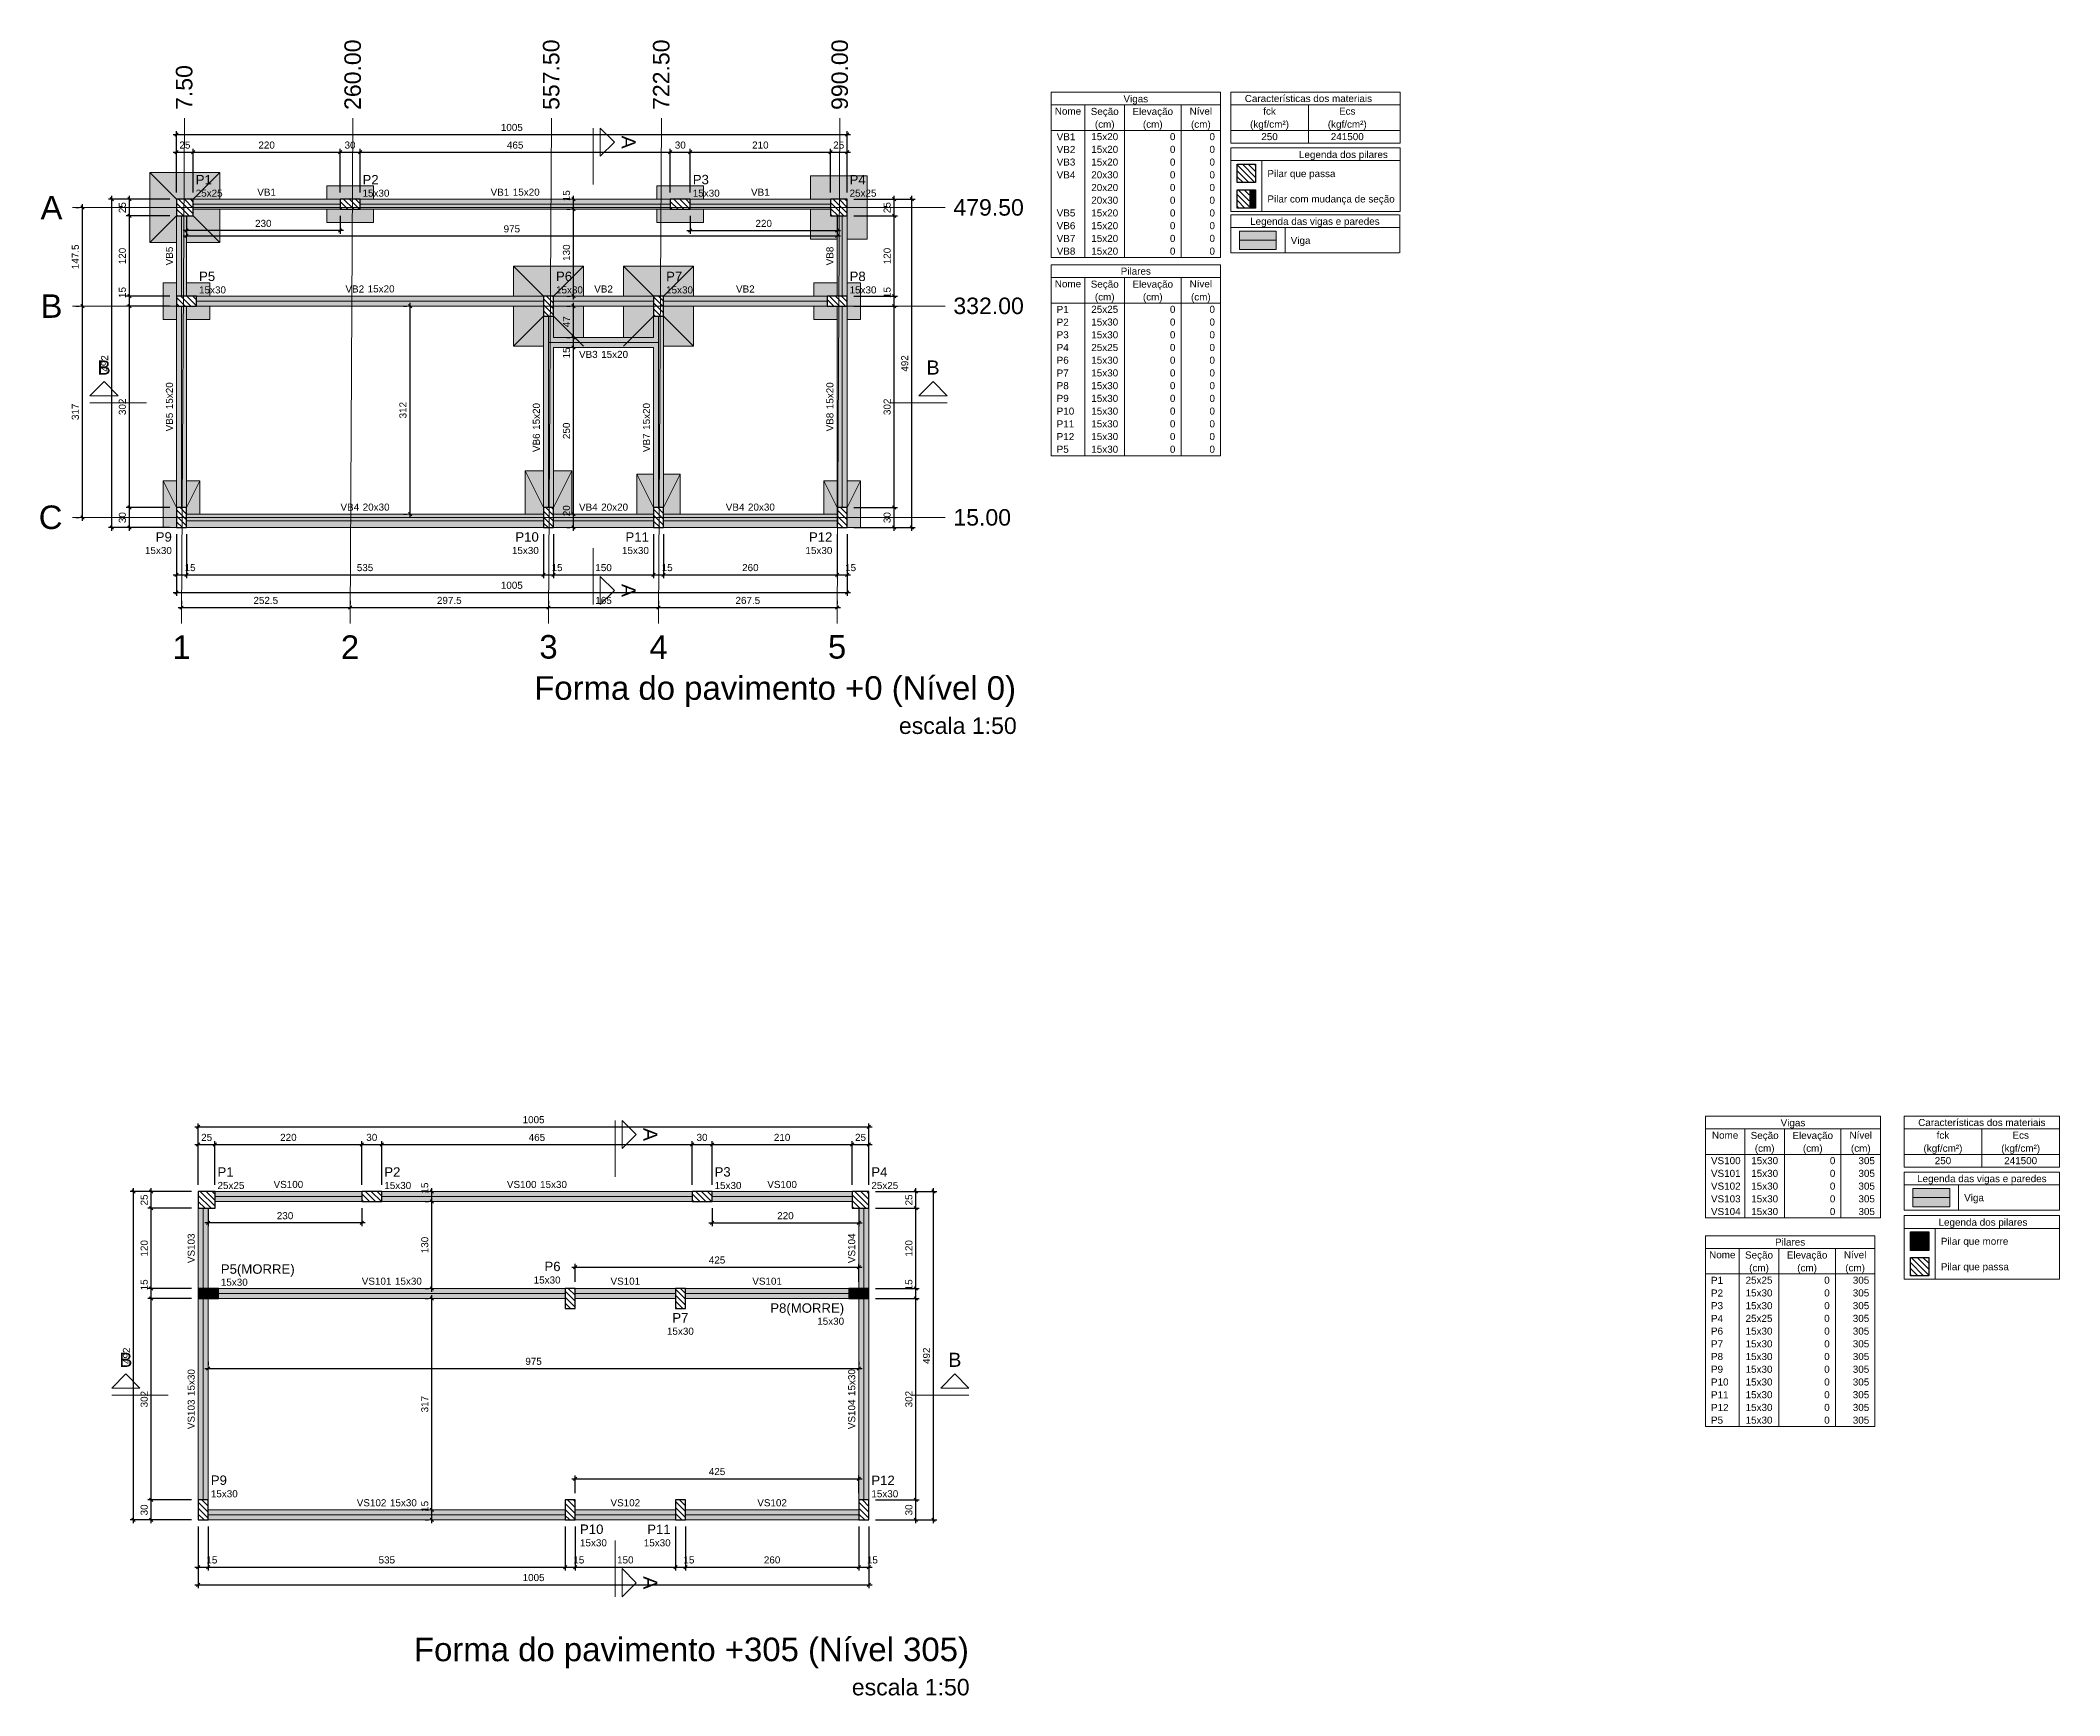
# Model space of a CAD drawing. Header units: inches. Extents: x -52 to 802, y -168 to 85.
# Drawn here: x 18 to 78.6, y -28.4 to 21.2 of the extents above; entities that cross this region are included whole.
import ezdxf

# ---------------------------------------------------------------- set-up
doc = ezdxf.new("R2010")
doc.units = ezdxf.units.IN
doc.header["$MEASUREMENT"] = 0
doc.linetypes.add('DOT2', pattern=[3.175, 0, -3.175])
for name, color, linetype, lineweight in [('FO-Cortes', 9, 'Continuous', 5), ('FO-Cotas', 5, 'Continuous', 5), ('FO-Eixos', 5, 'Continuous', 5), ('FO-Hachura das sapatas', 43, 'Continuous', 5), ('FO-Hachura pilar que morre', 106, 'Continuous', 5), ('FO-Hachura pilar que passa', 19, 'Continuous', 5), ('FO-Hachura viga', 43, 'Continuous', 5), ('FO-Pilares', 4, 'Continuous', 30), ('FO-Seção das fundações', 9, 'Continuous', 5), ('FO-Textos das vigas', 7, 'Continuous', 5), ('FO-Textos dos pilares', 7, 'Continuous', 5), ('FO-Títulos', 1, 'Continuous', 20), ('FO-Vigas', 1, 'Continuous', 20), ('LC-Cotas', 7, 'Continuous', 5), ('LC-Eixos', 9, 'Continuous', 5), ('LC-Textos', 3, 'Continuous', 20)]:
    doc.layers.add(name, color=color, linetype=linetype, lineweight=lineweight)
doc.styles.add('Arial', font='arial.ttf')
doc.styles.get("Standard").update_dxf_attribs({"font": 'arial.ttf'})
doc.dimstyles.new('UM_50.000000', dxfattribs={"dimtxt": 0.18, "dimasz": 0.1, "dimexe": 0.1, "dimexo": 0.2, "dimgap": 0, "dimtad": 1, "dimtih": 1, "dimtoh": 1, "dimdec": 1, "dimlfac": 50, "dimzin": 0, "dimdsep": 46, "dimtxsty": 'Standard', "dimcen": 0.09, "dimdle": 0.1, "dimadec": 1, "dimazin": 2, "dimtfac": 1, "dimtdec": 4, "dimtofl": 0, "dimtmove": 0, "dimatfit": 3, "dimfxl": 1, "dimtolj": 1, "dimarcsym": 0})
pattern_1 = [(135, (22.77241, -23.12064), (-0.08838835, -0.08838835), [])]
pattern_2 = [(135, (22.11969, 6.61892), (-0.08838835, -0.08838835), [])]
pattern_3 = [(135, (22.25412, 15.73444), (-0.08838835, -0.08838835), [])]

msp = doc.modelspace()

# ---------------------------------------------------------------- texts
at = {"layer": 'FO-Cortes', "linetype": 'DOT2', "ltscale": 0.05, "char_height": 0.4236, "attachment_point": 8, "rotation": 270, "line_spacing_factor": 0.798, "style": 'Arial'}
for insert, width in [((35.4581, 18.1708), 0.790401), ((35.4581, 4.7349), 0.790401), ((36.1108, -11.5687), 0.793288), ((36.1108, -25.0047), 0.793288)]:
    msp.add_mtext('A', dxfattribs=dict(at, insert=insert, width=width))
at = {"layer": 'FO-Cortes', "linetype": 'DOT2', "ltscale": 0.05, "char_height": 0.4236, "attachment_point": 8, "line_spacing_factor": 0.798, "style": 'Arial'}
for insert, width in [((19.9464, 11.2061), 0.790401), ((44.7964, 11.2061), 0.790401), ((20.5991, -18.5334), 0.793288), ((45.4491, -18.5334), 0.793288)]:
    msp.add_mtext('B', dxfattribs=dict(at, insert=insert, width=width))
at = {"layer": 'FO-Textos das vigas', "linetype": 'Continuous', "char_height": 0.2118, "line_spacing_factor": 0.798, "style": 'Arial'}
for s, insert, width, attachment_point in [('Vigas', (50.8749, 19.3019), 1.482724, 8), ('Características dos materiais', (56.0483, 19.3717), 7.635738, 8), ('Nome', (48.8417, 18.9905), 1.577918, 8), ('Seção', (49.9429, 18.9209), 1.678881, 8), ('(cm)', (49.9429, 18.5389), 1.182717, 8), ('Elevação', (51.3829, 18.9209), 2.437551, 8), ('(cm)', (51.3829, 18.5389), 1.182717, 8), ('Nível', (52.8235, 18.9905), 1.350028, 8), ('(cm)', (52.8239, 18.5389), 1.182717, 8), ('(kgf/cm²)', (54.8831, 18.5391), 2.333703, 8), ('fck', (54.8834, 18.9905), 0.75867, 8), ('(kgf/cm²)', (57.2131, 18.5391), 2.333703, 8), ('Ecs', (57.2132, 18.9905), 0.989444, 8), ('VB1', (48.5028, 18.228), 1.119254, 7), ('15x20', (49.943, 18.228), 1.606765, 8), ('0', (52.061, 18.228), 0.328853, 9), ('0', (53.2471, 18.228), 0.328853, 9), ('250', (54.8834, 18.228), 0.986559, 8), ('241500', (57.2132, 18.228), 1.973118, 8), ('VB2', (48.5028, 17.8468), 1.119254, 7), ('VB3', (48.5028, 17.4655), 1.119254, 7), ('15x20', (49.943, 17.8468), 1.606765, 8), ('15x20', (49.943, 17.4655), 1.606765, 8), ('0', (52.061, 17.8468), 0.328853, 9), ('0', (52.061, 17.4655), 0.328853, 9), ('0', (53.2471, 17.8468), 0.328853, 9), ('0', (53.2471, 17.4655), 0.328853, 9), ('Legenda dos pilares', (57.0971, 17.6314), 5.330881, 8), ('VB4', (48.5028, 17.0843), 1.119254, 7), ('20x30', (49.943, 17.0843), 1.606765, 8), ('0', (52.061, 17.0843), 0.328853, 9), ('0', (53.2471, 17.0843), 0.328853, 9), ('Pilar que passa', (54.8201, 17.0594), 4.081817, 7), ('20x20', (49.943, 16.7031), 1.606765, 8), ('20x30', (49.943, 16.3218), 1.606765, 8), ('0', (52.061, 16.7031), 0.328853, 9), ('0', (52.061, 16.3218), 0.328853, 9), ('0', (53.2471, 16.7031), 0.328853, 9), ('0', (53.2471, 16.3218), 0.328853, 9), ('Pilar com mudança de seção', (54.8201, 16.2974), 7.635738, 7), ('VB5', (48.5028, 15.9406), 1.119254, 7), ('VB6', (48.5028, 15.5593), 1.119254, 7), ('15x20', (49.943, 15.9406), 1.606765, 8), ('15x20', (49.943, 15.5593), 1.606765, 8), ('0', (52.061, 15.9406), 0.328853, 9), ('0', (52.061, 15.5593), 0.328853, 9), ('0', (53.2471, 15.9406), 0.328853, 9), ('0', (53.2471, 15.5593), 0.328853, 9), ('Legenda das vigas e paredes', (56.2424, 15.6279), 5.356963, 8), ('VB7', (48.5028, 15.1781), 1.119254, 7), ('15x20', (49.943, 15.1781), 1.606765, 8), ('0', (52.061, 15.1781), 0.328853, 9), ('0', (53.2471, 15.1781), 0.328853, 9), ('Viga', (55.5187, 15.0559), 1.185602, 7), ('VB8', (48.5028, 14.7969), 1.119254, 7), ('15x20', (49.943, 14.7969), 1.606765, 8), ('0', (52.061, 14.7969), 0.328853, 9), ('0', (53.2471, 14.7969), 0.328853, 9), ('Nome', (68.5397, -11.6992), 1.591886, 8), ('Seção', (69.7254, -11.7686), 1.693743, 8), ('Vigas', (70.5734, -11.3876), 1.495849, 8), ('Elevação', (71.1664, -11.7686), 2.459128, 8), ('Nível', (72.6063, -11.6992), 1.361979, 8), ('Características dos materiais', (76.2349, -11.318), 7.703329, 8), ('fck', (75.07, -11.6992), 0.765386, 8), ('Ecs', (77.3998, -11.6992), 0.998202, 8), ('(cm)', (69.7254, -12.1506), 1.193187, 8), ('(cm)', (71.1664, -12.1506), 1.193187, 8), ('(cm)', (72.6064, -12.1506), 1.193187, 8), ('(kgf/cm²)', (75.0698, -12.1507), 2.354361, 8), ('(kgf/cm²)', (77.3998, -12.1507), 2.354361, 8), ('VS100', (68.1161, -12.4617), 1.79269, 7), ('VS101', (68.1161, -12.8429), 1.79269, 7), ('15x30', (69.7258, -12.4617), 1.620988, 8), ('15x30', (69.7258, -12.8429), 1.620988, 8), ('0', (71.8438, -12.4617), 0.331764, 9), ('0', (71.8438, -12.8429), 0.331764, 9), ('305', (73.0299, -12.4617), 0.995292, 9), ('305', (73.0299, -12.8429), 0.995292, 9), ('250', (75.07, -12.4617), 0.995292, 8), ('241500', (77.3998, -12.4617), 1.990584, 8), ('VS102', (68.1161, -13.2242), 1.79269, 7), ('15x30', (69.7258, -13.2242), 1.620988, 8), ('0', (71.8438, -13.2242), 0.331764, 9), ('305', (73.0299, -13.2242), 0.995292, 9), ('Legenda das vigas e paredes', (76.2355, -13.0613), 5.040509, 8), ('VS103', (68.1161, -13.6054), 1.79269, 7), ('VS104', (68.1161, -13.9866), 1.79269, 7), ('15x30', (69.7258, -13.6054), 1.620988, 8), ('15x30', (69.7258, -13.9866), 1.620988, 8), ('0', (71.8438, -13.6054), 0.331764, 9), ('0', (71.8438, -13.9866), 0.331764, 9), ('305', (73.0299, -13.6054), 0.995292, 9), ('305', (73.0299, -13.9866), 0.995292, 9), ('Viga', (75.7054, -13.6333), 1.196097, 7), ('Legenda dos pilares', (76.2692, -14.3675), 5.37807, 8), ('Pilar que morre', (75.0068, -14.9395), 4.080116, 7), ('Pilar que passa', (75.0068, -15.7015), 4.117949, 7)]:
    msp.add_mtext(s, dxfattribs=dict(at, insert=insert, width=width, attachment_point=attachment_point))
at = {"layer": 'FO-Textos das vigas', "char_height": 0.2118, "line_spacing_factor": 0.798, "style": 'Arial'}
for s, insert, width, attachment_point in [('VB1', (24.8197, 16.5648), 1.119254, 8), ('VB1', (32.093, 16.5648), 1.119254, 9), ('15x20', (32.1989, 16.5648), 1.606765, 7), ('VB1', (39.6197, 16.5648), 1.119254, 8), ('VB2', (27.743, 13.6648), 1.119254, 9), ('15x20', (27.8489, 13.6648), 1.606765, 7), ('VB2', (34.9197, 13.6648), 1.119254, 8), ('VB2', (39.1697, 13.6648), 1.119254, 8), ('VB3', (34.743, 11.7012), 1.119254, 9), ('15x20', (34.8489, 11.7012), 1.606765, 7), ('VB4', (27.593, 7.1248), 1.119254, 9), ('20x30', (27.6989, 7.1248), 1.606765, 7), ('VB4', (34.743, 7.1248), 1.119254, 9), ('20x20', (34.8489, 7.1248), 1.606765, 7), ('VB4', (39.143, 7.1248), 1.119254, 9), ('20x30', (39.2489, 7.1248), 1.606765, 7), ('VS100', (25.4724, -13.1747), 1.79269, 8), ('VS100', (32.9107, -13.1747), 1.79269, 9), ('15x30', (33.0166, -13.1747), 1.620988, 7), ('VS100', (40.2724, -13.1747), 1.79269, 8), ('VS101', (28.5607, -16.0747), 1.79269, 9), ('15x30', (28.6666, -16.0747), 1.620988, 7), ('VS101', (35.5724, -16.0747), 1.79269, 8), ('VS101', (39.8224, -16.0747), 1.79269, 8), ('VS102', (28.4107, -22.7147), 1.79269, 9), ('15x30', (28.5166, -22.7147), 1.620988, 7), ('VS102', (35.5724, -22.7147), 1.79269, 8), ('VS102', (39.9724, -22.7147), 1.79269, 8)]:
    msp.add_mtext(s, dxfattribs=dict(at, insert=insert, width=width, attachment_point=attachment_point))
at = {"layer": 'FO-Textos das vigas', "char_height": 0.2118, "rotation": 90, "line_spacing_factor": 0.798, "style": 'Arial'}
for s, insert, width, attachment_point in [('VB5', (22.0138, 14.7589), 1.119254, 8), ('VB8', (41.8138, 14.7589), 1.119254, 8), ('15x20', (22.0138, 10.1681), 1.606765, 7), ('15x20', (41.8138, 10.1681), 1.606765, 7), ('15x20', (33.0138, 9.5481), 1.606765, 7), ('15x20', (36.3138, 9.5481), 1.606765, 7), ('VB5', (22.0138, 10.0622), 1.119254, 9), ('VB8', (41.8138, 10.0622), 1.119254, 9), ('VB6', (33.0138, 9.4422), 1.119254, 9), ('VB7', (36.3138, 9.4422), 1.119254, 9), ('VS103', (22.6665, -14.9806), 1.79269, 8), ('VS104', (42.4665, -14.9806), 1.79269, 8), ('15x30', (22.6665, -19.4065), 1.620988, 7), ('15x30', (42.4665, -19.4065), 1.620988, 7), ('VS103', (22.6665, -19.5124), 1.79269, 9), ('VS104', (42.4665, -19.5124), 1.79269, 9)]:
    msp.add_mtext(s, dxfattribs=dict(at, insert=insert, width=width, attachment_point=attachment_point))
at = {"layer": 'FO-Textos dos pilares', "line_spacing_factor": 0.798, "style": 'Arial'}
for s, insert, char_height, width, attachment_point in [('P1', (22.6947, 16.9046), 0.2824, 0.965405, 7), ('P2', (27.6947, 16.9046), 0.2824, 0.965405, 7), ('P3', (37.5947, 16.9046), 0.2824, 0.965405, 7), ('P4', (42.2947, 16.9046), 0.2824, 0.965405, 7), ('25x25', (22.6947, 16.5339), 0.2118, 1.606765, 7), ('15x30', (27.6947, 16.5339), 0.2118, 1.606765, 7), ('15x30', (37.5947, 16.5339), 0.2118, 1.606765, 7), ('25x25', (42.2947, 16.5339), 0.2118, 1.606765, 7), ('P5', (22.7947, 14.0046), 0.2824, 1.492339, 7), ('P6', (33.4947, 14.0046), 0.2824, 0.965405, 7), ('P7', (36.7947, 14.0046), 0.2824, 0.965405, 7), ('P8', (42.2947, 14.0046), 0.2824, 0.965405, 7), ('15x30', (22.7947, 13.6339), 0.2118, 1.606765, 7), ('15x30', (33.4947, 13.6339), 0.2118, 1.606765, 7), ('15x30', (36.7947, 13.6339), 0.2118, 1.606765, 7), ('15x30', (42.2947, 13.6339), 0.2118, 1.606765, 7), ('P9', (21.9785, 6.1953), 0.2824, 0.965405, 9), ('P10', (32.9785, 6.1953), 0.2824, 0.965405, 9), ('P11', (36.2785, 6.1953), 0.2824, 1.403876, 9), ('P12', (41.7785, 6.1953), 0.2824, 1.403876, 9), ('15x30', (21.9785, 5.8247), 0.2118, 1.606765, 9), ('15x30', (32.9785, 5.8247), 0.2118, 1.606765, 9), ('15x30', (36.2785, 5.8247), 0.2118, 1.606765, 9), ('15x30', (41.7785, 5.8247), 0.2118, 1.606765, 9), ('P1', (23.3474, -12.835), 0.2824, 0.97144, 7), ('P2', (28.3474, -12.835), 0.2824, 0.97144, 7), ('P3', (38.2474, -12.835), 0.2824, 0.97144, 7), ('P4', (42.9474, -12.835), 0.2824, 0.97144, 7), ('25x25', (23.3474, -13.2056), 0.2118, 1.620988, 7), ('15x30', (28.3474, -13.2056), 0.2118, 1.620988, 7), ('15x30', (38.2474, -13.2056), 0.2118, 1.620988, 7), ('25x25', (42.9474, -13.2056), 0.2118, 1.620988, 7), ('P5(MORRE)', (23.4474, -15.8286), 0.2824, 4.981051, 7), ('P6', (33.6312, -15.6688), 0.2824, 0.97144, 9), ('15x30', (23.4474, -16.1056), 0.2118, 1.620988, 7), ('15x30', (33.6312, -16.0394), 0.2118, 1.620988, 9), ('P7', (37.2224, -17.2042), 0.2824, 0.97144, 8), ('P8(MORRE)', (42.1314, -16.9976), 0.2824, 4.450823, 9), ('15x30', (37.2224, -17.5749), 0.2118, 1.620988, 8), ('15x30', (42.1312, -17.2749), 0.2118, 1.620988, 9), ('P9', (23.1474, -22.075), 0.2824, 0.97144, 7), ('P12', (42.9474, -22.075), 0.2824, 1.412653, 7), ('15x30', (23.1474, -22.4456), 0.2118, 1.620988, 7), ('15x30', (42.9474, -22.4456), 0.2118, 1.620988, 7), ('P10', (34.2136, -23.5442), 0.2824, 0.97144, 7), ('P11', (36.9312, -23.5442), 0.2824, 1.412653, 9), ('15x30', (34.2136, -23.9149), 0.2118, 1.620988, 7), ('15x30', (36.9312, -23.9149), 0.2118, 1.620988, 9)]:
    msp.add_mtext(s, dxfattribs=dict(at, insert=insert, char_height=char_height, width=width, attachment_point=attachment_point))
at = {"layer": 'FO-Textos dos pilares', "linetype": 'Continuous', "char_height": 0.2118, "line_spacing_factor": 0.798, "style": 'Arial'}
for s, insert, width, attachment_point in [('Nome', (48.8417, 13.8149), 1.577918, 8), ('Seção', (49.9429, 13.7454), 1.678881, 8), ('Pilares', (50.8749, 14.1961), 1.811577, 8), ('Elevação', (51.3829, 13.7454), 2.437551, 8), ('Nível', (52.8235, 13.8149), 1.350028, 8), ('(cm)', (49.9429, 13.3634), 1.182717, 8), ('(cm)', (51.3829, 13.3634), 1.182717, 8), ('(cm)', (52.8239, 13.3634), 1.182717, 8), ('P1', (48.5028, 13.0524), 0.724054, 7), ('P2', (48.5028, 12.6712), 0.724054, 7), ('25x25', (49.943, 13.0524), 1.606765, 8), ('15x30', (49.943, 12.6712), 1.606765, 8), ('0', (52.061, 13.0524), 0.328853, 9), ('0', (52.061, 12.6712), 0.328853, 9), ('0', (53.2471, 13.0524), 0.328853, 9), ('0', (53.2471, 12.6712), 0.328853, 9), ('P3', (48.5028, 12.2899), 0.724054, 7), ('P4', (48.5028, 11.9087), 0.724054, 7), ('25x25', (49.943, 11.9087), 1.606765, 8), ('15x30', (49.943, 12.2899), 1.606765, 8), ('0', (52.061, 12.2899), 0.328853, 9), ('0', (52.061, 11.9087), 0.328853, 9), ('0', (53.2471, 12.2899), 0.328853, 9), ('0', (53.2471, 11.9087), 0.328853, 9), ('P6', (48.5028, 11.5274), 0.724054, 7), ('15x30', (49.943, 11.5274), 1.606765, 8), ('0', (52.061, 11.5274), 0.328853, 9), ('0', (53.2471, 11.5274), 0.328853, 9), ('P7', (48.5028, 11.1462), 0.724054, 7), ('P8', (48.5028, 10.765), 0.724054, 7), ('15x30', (49.943, 11.1462), 1.606765, 8), ('15x30', (49.943, 10.765), 1.606765, 8), ('0', (52.061, 11.1462), 0.328853, 9), ('0', (52.061, 10.765), 0.328853, 9), ('0', (53.2471, 11.1462), 0.328853, 9), ('0', (53.2471, 10.765), 0.328853, 9), ('P9', (48.5028, 10.3837), 0.724054, 7), ('15x30', (49.943, 10.3837), 1.606765, 8), ('0', (52.061, 10.3837), 0.328853, 9), ('0', (53.2471, 10.3837), 0.328853, 9), ('P10', (48.5028, 10.0025), 0.724054, 7), ('P11', (48.5028, 9.6212), 1.052907, 7), ('15x30', (49.943, 10.0025), 1.606765, 8), ('15x30', (49.943, 9.6212), 1.606765, 8), ('0', (52.061, 10.0025), 0.328853, 9), ('0', (52.061, 9.6212), 0.328853, 9), ('0', (53.2471, 10.0025), 0.328853, 9), ('0', (53.2471, 9.6212), 0.328853, 9), ('P12', (48.5028, 9.24), 1.052907, 7), ('15x30', (49.943, 9.24), 1.606765, 8), ('0', (52.061, 9.24), 0.328853, 9), ('0', (53.2471, 9.24), 0.328853, 9), ('P5', (48.5028, 8.8588), 1.119254, 7), ('15x30', (49.943, 8.8588), 1.606765, 8), ('0', (52.061, 8.8588), 0.328853, 9), ('0', (53.2471, 8.8588), 0.328853, 9), ('Nome', (68.455, -15.2827), 1.591886, 8), ('Seção', (69.5564, -15.3523), 1.693743, 8), ('Pilares', (70.4883, -14.9015), 1.827613, 8), ('Elevação', (70.9964, -15.3523), 2.459128, 8), ('Nível', (72.4369, -15.2827), 1.361979, 8), ('(cm)', (69.5564, -15.7343), 1.193187, 8), ('(cm)', (70.9964, -15.7343), 1.193187, 8), ('(cm)', (72.4364, -15.7343), 1.193187, 8), ('P1', (68.1161, -16.0452), 0.730463, 7), ('P2', (68.1161, -16.4264), 0.730463, 7), ('25x25', (69.5564, -16.0452), 1.620988, 8), ('15x30', (69.5564, -16.4264), 1.620988, 8), ('0', (71.6744, -16.0452), 0.331764, 9), ('0', (71.6744, -16.4264), 0.331764, 9), ('305', (72.8605, -16.0452), 0.995292, 9), ('305', (72.8605, -16.4264), 0.995292, 9), ('P3', (68.1161, -16.8077), 0.730463, 7), ('15x30', (69.5564, -16.8077), 1.620988, 8), ('0', (71.6744, -16.8077), 0.331764, 9), ('305', (72.8605, -16.8077), 0.995292, 9), ('P4', (68.1161, -17.1889), 0.730463, 7), ('P6', (68.1161, -17.5701), 0.730463, 7), ('25x25', (69.5564, -17.1889), 1.620988, 8), ('15x30', (69.5564, -17.5701), 1.620988, 8), ('0', (71.6744, -17.1889), 0.331764, 9), ('0', (71.6744, -17.5701), 0.331764, 9), ('305', (72.8605, -17.1889), 0.995292, 9), ('305', (72.8605, -17.5701), 0.995292, 9), ('P7', (68.1161, -17.9514), 0.730463, 7), ('P8', (68.1161, -18.3326), 0.730463, 7), ('15x30', (69.5564, -17.9514), 1.620988, 8), ('15x30', (69.5564, -18.3326), 1.620988, 8), ('0', (71.6744, -17.9514), 0.331764, 9), ('0', (71.6744, -18.3326), 0.331764, 9), ('305', (72.8605, -17.9514), 0.995292, 9), ('305', (72.8605, -18.3326), 0.995292, 9), ('P9', (68.1161, -18.7139), 0.730463, 7), ('15x30', (69.5564, -18.7139), 1.620988, 8), ('0', (71.6744, -18.7139), 0.331764, 9), ('305', (72.8605, -18.7139), 0.995292, 9), ('P10', (68.1161, -19.0951), 0.730463, 7), ('P11', (68.1161, -19.4763), 1.062227, 7), ('15x30', (69.5564, -19.0951), 1.620988, 8), ('15x30', (69.5564, -19.4763), 1.620988, 8), ('0', (71.6744, -19.0951), 0.331764, 9), ('0', (71.6744, -19.4763), 0.331764, 9), ('305', (72.8605, -19.0951), 0.995292, 9), ('305', (72.8605, -19.4763), 0.995292, 9), ('P12', (68.1161, -19.8576), 1.062227, 7), ('15x30', (69.5564, -19.8576), 1.620988, 8), ('0', (71.6744, -19.8576), 0.331764, 9), ('305', (72.8605, -19.8576), 0.995292, 9), ('P5', (68.1161, -20.2388), 1.129162, 7), ('15x30', (69.5564, -20.2388), 1.620988, 8), ('0', (71.6744, -20.2388), 0.331764, 9), ('305', (72.8605, -20.2388), 0.995292, 9)]:
    msp.add_mtext(s, dxfattribs=dict(at, insert=insert, width=width, attachment_point=attachment_point))
at = {"layer": 'FO-Títulos', "char_height": 0.706, "attachment_point": 9, "line_spacing_factor": 0.798, "style": 'Arial'}
for s, insert, width in [('Forma do pavimento +0 (Nível 0)', (47.2838, 1.2461), 29.02965), ('Forma do pavimento +305 (Nível 305)', (45.8724, -27.5676), 33.426025)]:
    msp.add_mtext(s, dxfattribs=dict(at, insert=insert, width=width))
at = {"layer": 'LC-Textos', "linetype": 'Continuous', "char_height": 0.4942, "attachment_point": 7, "rotation": 90, "line_spacing_factor": 0.798, "style": 'Arial'}
for s, insert, width in [('260.00', (27.6517, 19.1365), 4.250426), ('557.50', (33.6017, 19.1365), 4.250426), ('722.50', (36.9017, 19.1365), 4.250426), ('990.00', (42.2517, 19.1365), 4.250426), ('7.50', (22.6017, 19.1365), 2.704817)]:
    msp.add_mtext(s, dxfattribs=dict(at, insert=insert, width=width))
at = {"layer": 'LC-Textos', "linetype": 'Continuous', "line_spacing_factor": 0.798, "style": 'Arial'}
for s, insert, char_height, width, attachment_point in [('A', (18.7001, 15.8559), 0.706, 1.323922, 9), ('479.50', (45.4065, 15.9618), 0.4942, 4.250426, 7), ('B', (18.7001, 12.9059), 0.706, 1.323922, 9), ('332.00', (45.4065, 13.0118), 0.4942, 4.250426, 7), ('C', (18.7001, 6.5659), 0.706, 1.430222, 9), ('15.00', (45.4065, 6.6718), 0.4942, 3.477621, 7), ('1', (22.2697, 2.683), 0.706, 1.101658, 8), ('2', (27.3197, 2.683), 0.706, 1.101658, 8), ('3', (33.2697, 2.683), 0.706, 1.101658, 8), ('4', (36.5697, 2.683), 0.706, 1.101658, 8), ('5', (41.9197, 2.683), 0.706, 1.101658, 8), ('escala 1:50', (43.7739, 0.4278), 0.4942, 3.464164, 7), ('escala 1:50', (42.3624, -28.386), 0.4942, 3.464164, 7)]:
    msp.add_mtext(s, dxfattribs=dict(at, insert=insert, char_height=char_height, width=width, attachment_point=attachment_point))

# ---------------------------------------------------------------- blocks, each defined once
blk = doc.blocks.new('_Oblique')
at = {"color": 0, "linetype": 'ByBlock', "lineweight": -2}
blk.add_line((-0.5, -0.5), (0.5, 0.5), dxfattribs=at)
blk = doc.blocks.new('*D129')
at = {"layer": 'Defpoints', "color": 0, "transparency": 16777216}
for p in [(23.272, -11.869), (22.772, -13.281), (23.272, -13.281)]:
    blk.add_point(p, dxfattribs=at)
at = {"layer": 'FO-Cotas', "color": 0, "lineweight": -2, "transparency": 16777216}
for p, q in [((22.672, -11.869), (23.372, -11.869)), ((22.772, -13.081), (22.772, -11.769)), ((23.272, -13.081), (23.272, -11.769))]:
    blk.add_line(p, q, dxfattribs=at)
at = {"layer": 'FO-Cotas', "color": 0, "lineweight": -2, "transparency": 16777216, "xscale": 0.1, "yscale": 0.1, "zscale": 0.1, "rotation": 180}
blk.add_blockref('_Oblique', (22.772, -11.869), dxfattribs=at)
at = {"layer": 'FO-Cotas', "color": 0, "lineweight": -2, "transparency": 16777216, "xscale": 0.1, "yscale": 0.1, "zscale": 0.1}
blk.add_blockref('_Oblique', (23.272, -11.869), dxfattribs=at)
at = {"layer": 'FO-Cotas', "transparency": 16777216, "insert": (23.022, -11.657), "char_height": 0.2118, "attachment_point": 5, "rotation": 0.00573, "style": 'Arial'}
blk.add_mtext('\\A1;25', dxfattribs=at)
blk = doc.blocks.new('*D130')
at = {"layer": 'Defpoints', "color": 0, "transparency": 16777216}
for p in [(27.672, -11.869), (23.272, -13.281), (27.672, -13.281)]:
    blk.add_point(p, dxfattribs=at)
at = {"layer": 'FO-Cotas', "color": 0, "lineweight": -2, "transparency": 16777216}
for p, q in [((23.172, -11.869), (27.772, -11.869)), ((23.272, -13.081), (23.272, -11.769)), ((27.672, -13.081), (27.672, -11.769))]:
    blk.add_line(p, q, dxfattribs=at)
at = {"layer": 'FO-Cotas', "color": 0, "lineweight": -2, "transparency": 16777216, "xscale": 0.1, "yscale": 0.1, "zscale": 0.1, "rotation": 180}
blk.add_blockref('_Oblique', (23.272, -11.869), dxfattribs=at)
at = {"layer": 'FO-Cotas', "color": 0, "lineweight": -2, "transparency": 16777216, "xscale": 0.1, "yscale": 0.1, "zscale": 0.1}
blk.add_blockref('_Oblique', (27.672, -11.869), dxfattribs=at)
at = {"layer": 'FO-Cotas', "transparency": 16777216, "insert": (25.472, -11.657), "char_height": 0.2118, "attachment_point": 5, "rotation": 0.00573, "style": 'Arial'}
blk.add_mtext('\\A1;220', dxfattribs=at)
blk = doc.blocks.new('*D131')
at = {"layer": 'Defpoints', "color": 0, "transparency": 16777216}
for p in [(28.272, -11.869), (27.672, -13.281), (28.272, -13.281)]:
    blk.add_point(p, dxfattribs=at)
at = {"layer": 'FO-Cotas', "color": 0, "lineweight": -2, "transparency": 16777216}
for p, q in [((27.572, -11.869), (28.372, -11.869)), ((27.672, -13.081), (27.672, -11.769)), ((28.272, -13.081), (28.272, -11.769))]:
    blk.add_line(p, q, dxfattribs=at)
at = {"layer": 'FO-Cotas', "color": 0, "lineweight": -2, "transparency": 16777216, "xscale": 0.1, "yscale": 0.1, "zscale": 0.1, "rotation": 180}
blk.add_blockref('_Oblique', (27.672, -11.869), dxfattribs=at)
at = {"layer": 'FO-Cotas', "color": 0, "lineweight": -2, "transparency": 16777216, "xscale": 0.1, "yscale": 0.1, "zscale": 0.1}
blk.add_blockref('_Oblique', (28.272, -11.869), dxfattribs=at)
at = {"layer": 'FO-Cotas', "transparency": 16777216, "insert": (27.972, -11.657), "char_height": 0.2118, "attachment_point": 5, "rotation": 0.00573, "style": 'Arial'}
blk.add_mtext('\\A1;30', dxfattribs=at)
blk = doc.blocks.new('*D132')
at = {"layer": 'Defpoints', "color": 0, "transparency": 16777216}
for p in [(37.572, -11.869), (28.272, -13.281), (37.572, -13.281)]:
    blk.add_point(p, dxfattribs=at)
at = {"layer": 'FO-Cotas', "color": 0, "lineweight": -2, "transparency": 16777216}
for p, q in [((28.172, -11.869), (37.672, -11.869)), ((28.272, -13.081), (28.272, -11.769)), ((37.572, -13.081), (37.572, -11.769))]:
    blk.add_line(p, q, dxfattribs=at)
at = {"layer": 'FO-Cotas', "color": 0, "lineweight": -2, "transparency": 16777216, "xscale": 0.1, "yscale": 0.1, "zscale": 0.1, "rotation": 180}
blk.add_blockref('_Oblique', (28.272, -11.869), dxfattribs=at)
at = {"layer": 'FO-Cotas', "color": 0, "lineweight": -2, "transparency": 16777216, "xscale": 0.1, "yscale": 0.1, "zscale": 0.1}
blk.add_blockref('_Oblique', (37.572, -11.869), dxfattribs=at)
at = {"layer": 'FO-Cotas', "transparency": 16777216, "insert": (32.922, -11.657), "char_height": 0.2118, "attachment_point": 5, "rotation": 0.00573, "style": 'Arial'}
blk.add_mtext('\\A1;465', dxfattribs=at)
blk = doc.blocks.new('*D133')
at = {"layer": 'Defpoints', "color": 0, "transparency": 16777216}
for p in [(38.172, -11.869), (37.572, -13.281), (38.172, -13.281)]:
    blk.add_point(p, dxfattribs=at)
at = {"layer": 'FO-Cotas', "color": 0, "lineweight": -2, "transparency": 16777216}
for p, q in [((37.472, -11.869), (38.272, -11.869)), ((37.572, -13.081), (37.572, -11.769)), ((38.172, -13.081), (38.172, -11.769))]:
    blk.add_line(p, q, dxfattribs=at)
at = {"layer": 'FO-Cotas', "color": 0, "lineweight": -2, "transparency": 16777216, "xscale": 0.1, "yscale": 0.1, "zscale": 0.1, "rotation": 180}
blk.add_blockref('_Oblique', (37.572, -11.869), dxfattribs=at)
at = {"layer": 'FO-Cotas', "color": 0, "lineweight": -2, "transparency": 16777216, "xscale": 0.1, "yscale": 0.1, "zscale": 0.1}
blk.add_blockref('_Oblique', (38.172, -11.869), dxfattribs=at)
at = {"layer": 'FO-Cotas', "transparency": 16777216, "insert": (37.872, -11.657), "char_height": 0.2118, "attachment_point": 5, "rotation": 0.00573, "style": 'Arial'}
blk.add_mtext('\\A1;30', dxfattribs=at)
blk = doc.blocks.new('*D134')
at = {"layer": 'Defpoints', "color": 0, "transparency": 16777216}
for p in [(42.372, -11.869), (38.172, -13.281), (42.372, -13.281)]:
    blk.add_point(p, dxfattribs=at)
at = {"layer": 'FO-Cotas', "color": 0, "lineweight": -2, "transparency": 16777216}
for p, q in [((38.072, -11.869), (42.472, -11.869)), ((38.172, -13.081), (38.172, -11.769)), ((42.372, -13.081), (42.372, -11.769))]:
    blk.add_line(p, q, dxfattribs=at)
at = {"layer": 'FO-Cotas', "color": 0, "lineweight": -2, "transparency": 16777216, "xscale": 0.1, "yscale": 0.1, "zscale": 0.1, "rotation": 180}
blk.add_blockref('_Oblique', (38.172, -11.869), dxfattribs=at)
at = {"layer": 'FO-Cotas', "color": 0, "lineweight": -2, "transparency": 16777216, "xscale": 0.1, "yscale": 0.1, "zscale": 0.1}
blk.add_blockref('_Oblique', (42.372, -11.869), dxfattribs=at)
at = {"layer": 'FO-Cotas', "transparency": 16777216, "insert": (40.272, -11.657), "char_height": 0.2118, "attachment_point": 5, "rotation": 0.00573, "style": 'Arial'}
blk.add_mtext('\\A1;210', dxfattribs=at)
blk = doc.blocks.new('*D135')
at = {"layer": 'Defpoints', "color": 0, "transparency": 16777216}
for p in [(42.872, -11.869), (42.372, -13.281), (42.872, -13.281)]:
    blk.add_point(p, dxfattribs=at)
at = {"layer": 'FO-Cotas', "color": 0, "lineweight": -2, "transparency": 16777216}
for p, q in [((42.272, -11.869), (42.972, -11.869)), ((42.372, -13.081), (42.372, -11.769)), ((42.872, -13.081), (42.872, -11.769))]:
    blk.add_line(p, q, dxfattribs=at)
at = {"layer": 'FO-Cotas', "color": 0, "lineweight": -2, "transparency": 16777216, "xscale": 0.1, "yscale": 0.1, "zscale": 0.1, "rotation": 180}
blk.add_blockref('_Oblique', (42.372, -11.869), dxfattribs=at)
at = {"layer": 'FO-Cotas', "color": 0, "lineweight": -2, "transparency": 16777216, "xscale": 0.1, "yscale": 0.1, "zscale": 0.1}
blk.add_blockref('_Oblique', (42.872, -11.869), dxfattribs=at)
at = {"layer": 'FO-Cotas', "transparency": 16777216, "insert": (42.622, -11.657), "char_height": 0.2118, "attachment_point": 5, "rotation": 0.00573, "style": 'Arial'}
blk.add_mtext('\\A1;25', dxfattribs=at)
blk = doc.blocks.new('*D136')
at = {"layer": 'Defpoints', "color": 0, "transparency": 16777216}
for p in [(42.872, -11.339), (22.772, -13.281), (42.872, -13.281)]:
    blk.add_point(p, dxfattribs=at)
at = {"layer": 'FO-Cotas', "color": 0, "lineweight": -2, "transparency": 16777216}
for p, q in [((22.672, -11.339), (42.972, -11.339)), ((22.772, -13.081), (22.772, -11.239)), ((42.872, -13.081), (42.872, -11.239))]:
    blk.add_line(p, q, dxfattribs=at)
at = {"layer": 'FO-Cotas', "color": 0, "lineweight": -2, "transparency": 16777216, "xscale": 0.1, "yscale": 0.1, "zscale": 0.1, "rotation": 180}
blk.add_blockref('_Oblique', (22.772, -11.339), dxfattribs=at)
at = {"layer": 'FO-Cotas', "color": 0, "lineweight": -2, "transparency": 16777216, "xscale": 0.1, "yscale": 0.1, "zscale": 0.1}
blk.add_blockref('_Oblique', (42.872, -11.339), dxfattribs=at)
at = {"layer": 'FO-Cotas', "transparency": 16777216, "insert": (32.822, -11.127), "char_height": 0.2118, "attachment_point": 5, "rotation": 0.00573, "style": 'Arial'}
blk.add_mtext('\\A1;1005', dxfattribs=at)
blk = doc.blocks.new('*D137')
at = {"layer": 'Defpoints', "color": 0, "transparency": 16777216}
for p in [(22.772, -23.121), (23.072, -23.121), (23.072, -24.533)]:
    blk.add_point(p, dxfattribs=at)
at = {"layer": 'FO-Cotas', "color": 0, "lineweight": -2, "transparency": 16777216}
for p, q in [((22.772, -23.321), (22.772, -24.633)), ((23.072, -23.321), (23.072, -24.633)), ((22.672, -24.533), (23.172, -24.533))]:
    blk.add_line(p, q, dxfattribs=at)
at = {"layer": 'FO-Cotas', "color": 0, "lineweight": -2, "transparency": 16777216, "xscale": 0.1, "yscale": 0.1, "zscale": 0.1, "rotation": 180}
blk.add_blockref('_Oblique', (22.772, -24.533), dxfattribs=at)
at = {"layer": 'FO-Cotas', "color": 0, "lineweight": -2, "transparency": 16777216, "xscale": 0.1, "yscale": 0.1, "zscale": 0.1}
blk.add_blockref('_Oblique', (23.072, -24.533), dxfattribs=at)
at = {"layer": 'FO-Cotas', "transparency": 16777216, "insert": (23.178, -24.321), "char_height": 0.2118, "attachment_point": 5, "rotation": 0.00573, "style": 'Arial'}
blk.add_mtext('\\A1;15', dxfattribs=at)
blk = doc.blocks.new('*D138')
at = {"layer": 'Defpoints', "color": 0, "transparency": 16777216}
for p in [(23.072, -23.121), (33.772, -23.121), (33.772, -24.533)]:
    blk.add_point(p, dxfattribs=at)
at = {"layer": 'FO-Cotas', "color": 0, "lineweight": -2, "transparency": 16777216}
for p, q in [((23.072, -23.321), (23.072, -24.633)), ((33.772, -23.321), (33.772, -24.633)), ((22.972, -24.533), (33.872, -24.533))]:
    blk.add_line(p, q, dxfattribs=at)
at = {"layer": 'FO-Cotas', "color": 0, "lineweight": -2, "transparency": 16777216, "xscale": 0.1, "yscale": 0.1, "zscale": 0.1, "rotation": 180}
blk.add_blockref('_Oblique', (23.072, -24.533), dxfattribs=at)
at = {"layer": 'FO-Cotas', "color": 0, "lineweight": -2, "transparency": 16777216, "xscale": 0.1, "yscale": 0.1, "zscale": 0.1}
blk.add_blockref('_Oblique', (33.772, -24.533), dxfattribs=at)
at = {"layer": 'FO-Cotas', "transparency": 16777216, "insert": (28.422, -24.321), "char_height": 0.2118, "attachment_point": 5, "rotation": 0.00573, "style": 'Arial'}
blk.add_mtext('\\A1;535', dxfattribs=at)
blk = doc.blocks.new('*D139')
at = {"layer": 'Defpoints', "color": 0, "transparency": 16777216}
for p in [(33.772, -23.121), (34.072, -23.121), (34.072, -24.533)]:
    blk.add_point(p, dxfattribs=at)
at = {"layer": 'FO-Cotas', "color": 0, "lineweight": -2, "transparency": 16777216}
for p, q in [((33.772, -23.321), (33.772, -24.633)), ((34.072, -23.321), (34.072, -24.633)), ((33.672, -24.533), (34.172, -24.533))]:
    blk.add_line(p, q, dxfattribs=at)
at = {"layer": 'FO-Cotas', "color": 0, "lineweight": -2, "transparency": 16777216, "xscale": 0.1, "yscale": 0.1, "zscale": 0.1, "rotation": 180}
blk.add_blockref('_Oblique', (33.772, -24.533), dxfattribs=at)
at = {"layer": 'FO-Cotas', "color": 0, "lineweight": -2, "transparency": 16777216, "xscale": 0.1, "yscale": 0.1, "zscale": 0.1}
blk.add_blockref('_Oblique', (34.072, -24.533), dxfattribs=at)
at = {"layer": 'FO-Cotas', "transparency": 16777216, "insert": (34.178, -24.321), "char_height": 0.2118, "attachment_point": 5, "rotation": 0.00573, "style": 'Arial'}
blk.add_mtext('\\A1;15', dxfattribs=at)
blk = doc.blocks.new('*D140')
at = {"layer": 'Defpoints', "color": 0, "transparency": 16777216}
for p in [(34.072, -23.121), (37.072, -23.121), (37.072, -24.533)]:
    blk.add_point(p, dxfattribs=at)
at = {"layer": 'FO-Cotas', "color": 0, "lineweight": -2, "transparency": 16777216}
for p, q in [((34.072, -23.321), (34.072, -24.633)), ((37.072, -23.321), (37.072, -24.633)), ((33.972, -24.533), (37.172, -24.533))]:
    blk.add_line(p, q, dxfattribs=at)
at = {"layer": 'FO-Cotas', "color": 0, "lineweight": -2, "transparency": 16777216, "xscale": 0.1, "yscale": 0.1, "zscale": 0.1, "rotation": 180}
blk.add_blockref('_Oblique', (34.072, -24.533), dxfattribs=at)
at = {"layer": 'FO-Cotas', "color": 0, "lineweight": -2, "transparency": 16777216, "xscale": 0.1, "yscale": 0.1, "zscale": 0.1}
blk.add_blockref('_Oblique', (37.072, -24.533), dxfattribs=at)
at = {"layer": 'FO-Cotas', "transparency": 16777216, "insert": (35.572, -24.321), "char_height": 0.2118, "attachment_point": 5, "rotation": 0.00573, "style": 'Arial'}
blk.add_mtext('\\A1;150', dxfattribs=at)
blk = doc.blocks.new('*D141')
at = {"layer": 'Defpoints', "color": 0, "transparency": 16777216}
for p in [(37.072, -23.121), (37.372, -23.121), (37.372, -24.533)]:
    blk.add_point(p, dxfattribs=at)
at = {"layer": 'FO-Cotas', "color": 0, "lineweight": -2, "transparency": 16777216}
for p, q in [((37.072, -23.321), (37.072, -24.633)), ((37.372, -23.321), (37.372, -24.633)), ((36.972, -24.533), (37.472, -24.533))]:
    blk.add_line(p, q, dxfattribs=at)
at = {"layer": 'FO-Cotas', "color": 0, "lineweight": -2, "transparency": 16777216, "xscale": 0.1, "yscale": 0.1, "zscale": 0.1, "rotation": 180}
blk.add_blockref('_Oblique', (37.072, -24.533), dxfattribs=at)
at = {"layer": 'FO-Cotas', "color": 0, "lineweight": -2, "transparency": 16777216, "xscale": 0.1, "yscale": 0.1, "zscale": 0.1}
blk.add_blockref('_Oblique', (37.372, -24.533), dxfattribs=at)
at = {"layer": 'FO-Cotas', "transparency": 16777216, "insert": (37.478, -24.321), "char_height": 0.2118, "attachment_point": 5, "rotation": 0.00573, "style": 'Arial'}
blk.add_mtext('\\A1;15', dxfattribs=at)
blk = doc.blocks.new('*D142')
at = {"layer": 'Defpoints', "color": 0, "transparency": 16777216}
for p in [(37.372, -23.121), (42.572, -23.121), (42.572, -24.533)]:
    blk.add_point(p, dxfattribs=at)
at = {"layer": 'FO-Cotas', "color": 0, "lineweight": -2, "transparency": 16777216}
for p, q in [((37.372, -23.321), (37.372, -24.633)), ((42.572, -23.321), (42.572, -24.633)), ((37.272, -24.533), (42.672, -24.533))]:
    blk.add_line(p, q, dxfattribs=at)
at = {"layer": 'FO-Cotas', "color": 0, "lineweight": -2, "transparency": 16777216, "xscale": 0.1, "yscale": 0.1, "zscale": 0.1, "rotation": 180}
blk.add_blockref('_Oblique', (37.372, -24.533), dxfattribs=at)
at = {"layer": 'FO-Cotas', "color": 0, "lineweight": -2, "transparency": 16777216, "xscale": 0.1, "yscale": 0.1, "zscale": 0.1}
blk.add_blockref('_Oblique', (42.572, -24.533), dxfattribs=at)
at = {"layer": 'FO-Cotas', "transparency": 16777216, "insert": (39.972, -24.321), "char_height": 0.2118, "attachment_point": 5, "rotation": 0.00573, "style": 'Arial'}
blk.add_mtext('\\A1;260', dxfattribs=at)
blk = doc.blocks.new('*D143')
at = {"layer": 'Defpoints', "color": 0, "transparency": 16777216}
for p in [(42.572, -23.121), (42.872, -23.121), (42.872, -24.533)]:
    blk.add_point(p, dxfattribs=at)
at = {"layer": 'FO-Cotas', "color": 0, "lineweight": -2, "transparency": 16777216}
for p, q in [((42.572, -23.321), (42.572, -24.633)), ((42.872, -23.321), (42.872, -24.633)), ((42.472, -24.533), (42.972, -24.533))]:
    blk.add_line(p, q, dxfattribs=at)
at = {"layer": 'FO-Cotas', "color": 0, "lineweight": -2, "transparency": 16777216, "xscale": 0.1, "yscale": 0.1, "zscale": 0.1, "rotation": 180}
blk.add_blockref('_Oblique', (42.572, -24.533), dxfattribs=at)
at = {"layer": 'FO-Cotas', "color": 0, "lineweight": -2, "transparency": 16777216, "xscale": 0.1, "yscale": 0.1, "zscale": 0.1}
blk.add_blockref('_Oblique', (42.872, -24.533), dxfattribs=at)
at = {"layer": 'FO-Cotas', "transparency": 16777216, "insert": (42.978, -24.321), "char_height": 0.2118, "attachment_point": 5, "rotation": 0.00573, "style": 'Arial'}
blk.add_mtext('\\A1;15', dxfattribs=at)
blk = doc.blocks.new('*D144')
at = {"layer": 'Defpoints', "color": 0, "transparency": 16777216}
for p in [(22.772, -23.121), (42.872, -23.121), (42.872, -25.062)]:
    blk.add_point(p, dxfattribs=at)
at = {"layer": 'FO-Cotas', "color": 0, "lineweight": -2, "transparency": 16777216}
for p, q in [((22.772, -23.321), (22.772, -25.162)), ((42.872, -23.321), (42.872, -25.162)), ((22.672, -25.062), (42.972, -25.062))]:
    blk.add_line(p, q, dxfattribs=at)
at = {"layer": 'FO-Cotas', "color": 0, "lineweight": -2, "transparency": 16777216, "xscale": 0.1, "yscale": 0.1, "zscale": 0.1, "rotation": 180}
blk.add_blockref('_Oblique', (22.772, -25.062), dxfattribs=at)
at = {"layer": 'FO-Cotas', "color": 0, "lineweight": -2, "transparency": 16777216, "xscale": 0.1, "yscale": 0.1, "zscale": 0.1}
blk.add_blockref('_Oblique', (42.872, -25.062), dxfattribs=at)
at = {"layer": 'FO-Cotas', "transparency": 16777216, "insert": (32.822, -24.85), "char_height": 0.2118, "attachment_point": 5, "rotation": 0.00573, "style": 'Arial'}
blk.add_mtext('\\A1;1005', dxfattribs=at)
blk = doc.blocks.new('*D145')
at = {"layer": 'Defpoints', "color": 0, "transparency": 16777216}
for p in [(21.36, -22.521), (22.772, -22.521), (22.772, -23.121)]:
    blk.add_point(p, dxfattribs=at)
at = {"layer": 'FO-Cotas', "color": 0, "lineweight": -2, "transparency": 16777216}
for p, q in [((22.572, -22.521), (21.26, -22.521)), ((21.36, -23.221), (21.36, -22.421)), ((22.572, -23.121), (21.26, -23.121))]:
    blk.add_line(p, q, dxfattribs=at)
at = {"layer": 'FO-Cotas', "color": 0, "lineweight": -2, "transparency": 16777216, "xscale": 0.1, "yscale": 0.1, "zscale": 0.1}
for p, rotation in [((21.36, -22.521), 90), ((21.36, -23.121), 270)]:
    blk.add_blockref('_Oblique', p, dxfattribs=dict(at, rotation=rotation))
at = {"layer": 'FO-Cotas', "transparency": 16777216, "insert": (21.149, -22.821), "char_height": 0.2118, "attachment_point": 5, "rotation": 90, "style": 'Arial'}
blk.add_mtext('\\A1;30', dxfattribs=at)
blk = doc.blocks.new('*D146')
at = {"layer": 'Defpoints', "color": 0, "transparency": 16777216}
for p in [(21.36, -16.481), (22.772, -16.481), (22.772, -22.521)]:
    blk.add_point(p, dxfattribs=at)
at = {"layer": 'FO-Cotas', "color": 0, "lineweight": -2, "transparency": 16777216}
for p, q in [((22.572, -16.481), (21.26, -16.481)), ((21.36, -22.621), (21.36, -16.381)), ((22.572, -22.521), (21.26, -22.521))]:
    blk.add_line(p, q, dxfattribs=at)
at = {"layer": 'FO-Cotas', "color": 0, "lineweight": -2, "transparency": 16777216, "xscale": 0.1, "yscale": 0.1, "zscale": 0.1}
for p, rotation in [((21.36, -16.481), 90), ((21.36, -22.521), 270)]:
    blk.add_blockref('_Oblique', p, dxfattribs=dict(at, rotation=rotation))
at = {"layer": 'FO-Cotas', "transparency": 16777216, "insert": (21.149, -19.501), "char_height": 0.2118, "attachment_point": 5, "rotation": 90, "style": 'Arial'}
blk.add_mtext('\\A1;302', dxfattribs=at)
blk = doc.blocks.new('*D147')
at = {"layer": 'Defpoints', "color": 0, "transparency": 16777216}
for p in [(21.36, -16.181), (22.772, -16.181), (22.772, -16.481)]:
    blk.add_point(p, dxfattribs=at)
at = {"layer": 'FO-Cotas', "color": 0, "lineweight": -2, "transparency": 16777216}
for p, q in [((22.572, -16.181), (21.26, -16.181)), ((21.36, -16.581), (21.36, -16.081)), ((22.572, -16.481), (21.26, -16.481))]:
    blk.add_line(p, q, dxfattribs=at)
at = {"layer": 'FO-Cotas', "color": 0, "lineweight": -2, "transparency": 16777216, "xscale": 0.1, "yscale": 0.1, "zscale": 0.1}
for p, rotation in [((21.36, -16.181), 90), ((21.36, -16.481), 270)]:
    blk.add_blockref('_Oblique', p, dxfattribs=dict(at, rotation=rotation))
at = {"layer": 'FO-Cotas', "transparency": 16777216, "insert": (21.149, -16.075), "char_height": 0.2118, "attachment_point": 5, "rotation": 90, "style": 'Arial'}
blk.add_mtext('\\A1;15', dxfattribs=at)
blk = doc.blocks.new('*D148')
at = {"layer": 'Defpoints', "color": 0, "transparency": 16777216}
for p in [(21.36, -13.781), (22.772, -13.781), (22.772, -16.181)]:
    blk.add_point(p, dxfattribs=at)
at = {"layer": 'FO-Cotas', "color": 0, "lineweight": -2, "transparency": 16777216}
for p, q in [((22.572, -13.781), (21.26, -13.781)), ((21.36, -16.281), (21.36, -13.681)), ((22.572, -16.181), (21.26, -16.181))]:
    blk.add_line(p, q, dxfattribs=at)
at = {"layer": 'FO-Cotas', "color": 0, "lineweight": -2, "transparency": 16777216, "xscale": 0.1, "yscale": 0.1, "zscale": 0.1}
for p, rotation in [((21.36, -13.781), 90), ((21.36, -16.181), 270)]:
    blk.add_blockref('_Oblique', p, dxfattribs=dict(at, rotation=rotation))
at = {"layer": 'FO-Cotas', "transparency": 16777216, "insert": (21.149, -14.981), "char_height": 0.2118, "attachment_point": 5, "rotation": 90, "style": 'Arial'}
blk.add_mtext('\\A1;120', dxfattribs=at)
blk = doc.blocks.new('*D149')
at = {"layer": 'Defpoints', "color": 0, "transparency": 16777216}
for p in [(21.36, -13.281), (22.772, -13.281), (22.772, -13.781)]:
    blk.add_point(p, dxfattribs=at)
at = {"layer": 'FO-Cotas', "color": 0, "lineweight": -2, "transparency": 16777216}
for p, q in [((22.572, -13.281), (21.26, -13.281)), ((21.36, -13.881), (21.36, -13.181)), ((22.572, -13.781), (21.26, -13.781))]:
    blk.add_line(p, q, dxfattribs=at)
at = {"layer": 'FO-Cotas', "color": 0, "lineweight": -2, "transparency": 16777216, "xscale": 0.1, "yscale": 0.1, "zscale": 0.1}
for p, rotation in [((21.36, -13.281), 90), ((21.36, -13.781), 270)]:
    blk.add_blockref('_Oblique', p, dxfattribs=dict(at, rotation=rotation))
at = {"layer": 'FO-Cotas', "transparency": 16777216, "insert": (21.149, -13.531), "char_height": 0.2118, "attachment_point": 5, "rotation": 90, "style": 'Arial'}
blk.add_mtext('\\A1;25', dxfattribs=at)
blk = doc.blocks.new('*D150')
at = {"layer": 'Defpoints', "color": 0, "transparency": 16777216}
for p in [(20.831, -13.281), (22.772, -13.281), (22.772, -23.121)]:
    blk.add_point(p, dxfattribs=at)
at = {"layer": 'FO-Cotas', "color": 0, "lineweight": -2, "transparency": 16777216}
for p, q in [((22.572, -13.281), (20.731, -13.281)), ((20.831, -23.221), (20.831, -13.181)), ((22.572, -23.121), (20.731, -23.121))]:
    blk.add_line(p, q, dxfattribs=at)
at = {"layer": 'FO-Cotas', "color": 0, "lineweight": -2, "transparency": 16777216, "xscale": 0.1, "yscale": 0.1, "zscale": 0.1}
for p, rotation in [((20.831, -13.281), 90), ((20.831, -23.121), 270)]:
    blk.add_blockref('_Oblique', p, dxfattribs=dict(at, rotation=rotation))
at = {"layer": 'FO-Cotas', "transparency": 16777216, "insert": (20.619, -18.201), "char_height": 0.2118, "attachment_point": 5, "rotation": 90, "style": 'Arial'}
blk.add_mtext('\\A1;492', dxfattribs=at)
blk = doc.blocks.new('*D151')
at = {"layer": 'Defpoints', "color": 0, "transparency": 16777216}
for p in [(42.872, -22.521), (44.284, -22.521), (42.872, -23.121)]:
    blk.add_point(p, dxfattribs=at)
at = {"layer": 'FO-Cotas', "color": 0, "lineweight": -2, "transparency": 16777216}
for p, q in [((43.072, -22.521), (44.384, -22.521)), ((44.284, -23.221), (44.284, -22.421)), ((43.072, -23.121), (44.384, -23.121))]:
    blk.add_line(p, q, dxfattribs=at)
at = {"layer": 'FO-Cotas', "color": 0, "lineweight": -2, "transparency": 16777216, "xscale": 0.1, "yscale": 0.1, "zscale": 0.1}
for p, rotation in [((44.284, -22.521), 90), ((44.284, -23.121), 270)]:
    blk.add_blockref('_Oblique', p, dxfattribs=dict(at, rotation=rotation))
at = {"layer": 'FO-Cotas', "transparency": 16777216, "insert": (44.073, -22.821), "char_height": 0.2118, "attachment_point": 5, "rotation": 90, "style": 'Arial'}
blk.add_mtext('\\A1;30', dxfattribs=at)
blk = doc.blocks.new('*D152')
at = {"layer": 'Defpoints', "color": 0, "transparency": 16777216}
for p in [(42.872, -16.481), (44.284, -16.481), (42.872, -22.521)]:
    blk.add_point(p, dxfattribs=at)
at = {"layer": 'FO-Cotas', "color": 0, "lineweight": -2, "transparency": 16777216}
for p, q in [((43.072, -16.481), (44.384, -16.481)), ((44.284, -22.621), (44.284, -16.381)), ((43.072, -22.521), (44.384, -22.521))]:
    blk.add_line(p, q, dxfattribs=at)
at = {"layer": 'FO-Cotas', "color": 0, "lineweight": -2, "transparency": 16777216, "xscale": 0.1, "yscale": 0.1, "zscale": 0.1}
for p, rotation in [((44.284, -16.481), 90), ((44.284, -22.521), 270)]:
    blk.add_blockref('_Oblique', p, dxfattribs=dict(at, rotation=rotation))
at = {"layer": 'FO-Cotas', "transparency": 16777216, "insert": (44.073, -19.501), "char_height": 0.2118, "attachment_point": 5, "rotation": 90, "style": 'Arial'}
blk.add_mtext('\\A1;302', dxfattribs=at)
blk = doc.blocks.new('*D153')
at = {"layer": 'Defpoints', "color": 0, "transparency": 16777216}
for p in [(42.872, -16.181), (44.284, -16.181), (42.872, -16.481)]:
    blk.add_point(p, dxfattribs=at)
at = {"layer": 'FO-Cotas', "color": 0, "lineweight": -2, "transparency": 16777216}
for p, q in [((43.072, -16.181), (44.384, -16.181)), ((44.284, -16.581), (44.284, -16.081)), ((43.072, -16.481), (44.384, -16.481))]:
    blk.add_line(p, q, dxfattribs=at)
at = {"layer": 'FO-Cotas', "color": 0, "lineweight": -2, "transparency": 16777216, "xscale": 0.1, "yscale": 0.1, "zscale": 0.1}
for p, rotation in [((44.284, -16.181), 90), ((44.284, -16.481), 270)]:
    blk.add_blockref('_Oblique', p, dxfattribs=dict(at, rotation=rotation))
at = {"layer": 'FO-Cotas', "transparency": 16777216, "insert": (44.073, -16.075), "char_height": 0.2118, "attachment_point": 5, "rotation": 90, "style": 'Arial'}
blk.add_mtext('\\A1;15', dxfattribs=at)
blk = doc.blocks.new('*D154')
at = {"layer": 'Defpoints', "color": 0, "transparency": 16777216}
for p in [(42.872, -13.781), (44.284, -13.781), (42.872, -16.181)]:
    blk.add_point(p, dxfattribs=at)
at = {"layer": 'FO-Cotas', "color": 0, "lineweight": -2, "transparency": 16777216}
for p, q in [((43.072, -13.781), (44.384, -13.781)), ((44.284, -16.281), (44.284, -13.681)), ((43.072, -16.181), (44.384, -16.181))]:
    blk.add_line(p, q, dxfattribs=at)
at = {"layer": 'FO-Cotas', "color": 0, "lineweight": -2, "transparency": 16777216, "xscale": 0.1, "yscale": 0.1, "zscale": 0.1}
for p, rotation in [((44.284, -13.781), 90), ((44.284, -16.181), 270)]:
    blk.add_blockref('_Oblique', p, dxfattribs=dict(at, rotation=rotation))
at = {"layer": 'FO-Cotas', "transparency": 16777216, "insert": (44.073, -14.981), "char_height": 0.2118, "attachment_point": 5, "rotation": 90, "style": 'Arial'}
blk.add_mtext('\\A1;120', dxfattribs=at)
blk = doc.blocks.new('*D155')
at = {"layer": 'Defpoints', "color": 0, "transparency": 16777216}
for p in [(42.872, -13.281), (44.284, -13.281), (42.872, -13.781)]:
    blk.add_point(p, dxfattribs=at)
at = {"layer": 'FO-Cotas', "color": 0, "lineweight": -2, "transparency": 16777216}
for p, q in [((43.072, -13.281), (44.384, -13.281)), ((44.284, -13.881), (44.284, -13.181)), ((43.072, -13.781), (44.384, -13.781))]:
    blk.add_line(p, q, dxfattribs=at)
at = {"layer": 'FO-Cotas', "color": 0, "lineweight": -2, "transparency": 16777216, "xscale": 0.1, "yscale": 0.1, "zscale": 0.1}
for p, rotation in [((44.284, -13.281), 90), ((44.284, -13.781), 270)]:
    blk.add_blockref('_Oblique', p, dxfattribs=dict(at, rotation=rotation))
at = {"layer": 'FO-Cotas', "transparency": 16777216, "insert": (44.073, -13.531), "char_height": 0.2118, "attachment_point": 5, "rotation": 90, "style": 'Arial'}
blk.add_mtext('\\A1;25', dxfattribs=at)
blk = doc.blocks.new('*D156')
at = {"layer": 'Defpoints', "color": 0, "transparency": 16777216}
for p in [(42.872, -13.281), (44.814, -13.281), (42.872, -23.121)]:
    blk.add_point(p, dxfattribs=at)
at = {"layer": 'FO-Cotas', "color": 0, "lineweight": -2, "transparency": 16777216}
for p, q in [((43.072, -13.281), (44.914, -13.281)), ((44.814, -23.221), (44.814, -13.181)), ((43.072, -23.121), (44.914, -23.121))]:
    blk.add_line(p, q, dxfattribs=at)
at = {"layer": 'FO-Cotas', "color": 0, "lineweight": -2, "transparency": 16777216, "xscale": 0.1, "yscale": 0.1, "zscale": 0.1}
for p, rotation in [((44.814, -13.281), 90), ((44.814, -23.121), 270)]:
    blk.add_blockref('_Oblique', p, dxfattribs=dict(at, rotation=rotation))
at = {"layer": 'FO-Cotas', "transparency": 16777216, "insert": (44.602, -18.201), "char_height": 0.2118, "attachment_point": 5, "rotation": 90, "style": 'Arial'}
blk.add_mtext('\\A1;492', dxfattribs=at)
blk = doc.blocks.new('*D157')
at = {"layer": 'Defpoints', "color": 0, "transparency": 16777216}
for p in [(23.072, -18.581), (42.572, -18.581), (42.572, -18.581)]:
    blk.add_point(p, dxfattribs=at)
at = {"layer": 'FO-Cotas', "color": 0, "lineweight": -2, "transparency": 16777216}
for p, q in [((22.972, -18.581), (42.672, -18.581)), ((23.072, -18.381), (23.072, -18.481)), ((42.572, -18.381), (42.572, -18.481))]:
    blk.add_line(p, q, dxfattribs=at)
at = {"layer": 'FO-Cotas', "color": 0, "lineweight": -2, "transparency": 16777216, "xscale": 0.1, "yscale": 0.1, "zscale": 0.1, "rotation": 180}
blk.add_blockref('_Oblique', (23.072, -18.581), dxfattribs=at)
at = {"layer": 'FO-Cotas', "color": 0, "lineweight": -2, "transparency": 16777216, "xscale": 0.1, "yscale": 0.1, "zscale": 0.1}
blk.add_blockref('_Oblique', (42.572, -18.581), dxfattribs=at)
at = {"layer": 'FO-Cotas', "transparency": 16777216, "insert": (32.822, -18.369), "char_height": 0.2118, "attachment_point": 5, "rotation": 0.00573, "style": 'Arial'}
blk.add_mtext('\\A1;975', dxfattribs=at)
blk = doc.blocks.new('*D158')
at = {"layer": 'Defpoints', "color": 0, "transparency": 16777216}
for p in [(29.772, -22.821), (29.772, -22.821), (29.772, -23.121)]:
    blk.add_point(p, dxfattribs=at)
at = {"layer": 'FO-Cotas', "color": 0, "lineweight": -2, "transparency": 16777216}
for p, q in [((29.572, -22.821), (29.672, -22.821)), ((29.772, -23.221), (29.772, -22.721)), ((29.572, -23.121), (29.672, -23.121))]:
    blk.add_line(p, q, dxfattribs=at)
at = {"layer": 'FO-Cotas', "color": 0, "lineweight": -2, "transparency": 16777216, "xscale": 0.1, "yscale": 0.1, "zscale": 0.1}
for p, rotation in [((29.772, -22.821), 90), ((29.772, -23.121), 270)]:
    blk.add_blockref('_Oblique', p, dxfattribs=dict(at, rotation=rotation))
at = {"layer": 'FO-Cotas', "transparency": 16777216, "insert": (29.561, -22.715), "char_height": 0.2118, "attachment_point": 5, "rotation": 90, "style": 'Arial'}
blk.add_mtext('\\A1;15', dxfattribs=at)
blk = doc.blocks.new('*D159')
at = {"layer": 'Defpoints', "color": 0, "transparency": 16777216}
for p in [(29.772, -16.481), (29.772, -16.481), (29.772, -22.821)]:
    blk.add_point(p, dxfattribs=at)
at = {"layer": 'FO-Cotas', "color": 0, "lineweight": -2, "transparency": 16777216}
for p, q in [((29.572, -16.481), (29.672, -16.481)), ((29.772, -22.921), (29.772, -16.381)), ((29.572, -22.821), (29.672, -22.821))]:
    blk.add_line(p, q, dxfattribs=at)
at = {"layer": 'FO-Cotas', "color": 0, "lineweight": -2, "transparency": 16777216, "xscale": 0.1, "yscale": 0.1, "zscale": 0.1}
for p, rotation in [((29.772, -16.481), 90), ((29.772, -22.821), 270)]:
    blk.add_blockref('_Oblique', p, dxfattribs=dict(at, rotation=rotation))
at = {"layer": 'FO-Cotas', "transparency": 16777216, "insert": (29.561, -19.651), "char_height": 0.2118, "attachment_point": 5, "rotation": 90, "style": 'Arial'}
blk.add_mtext('\\A1;317', dxfattribs=at)
blk = doc.blocks.new('*D160')
at = {"layer": 'Defpoints', "color": 0, "transparency": 16777216}
for p in [(29.772, -13.581), (29.772, -13.581), (29.772, -16.181)]:
    blk.add_point(p, dxfattribs=at)
at = {"layer": 'FO-Cotas', "color": 0, "lineweight": -2, "transparency": 16777216}
for p, q in [((29.572, -13.581), (29.672, -13.581)), ((29.772, -16.281), (29.772, -13.481)), ((29.572, -16.181), (29.672, -16.181))]:
    blk.add_line(p, q, dxfattribs=at)
at = {"layer": 'FO-Cotas', "color": 0, "lineweight": -2, "transparency": 16777216, "xscale": 0.1, "yscale": 0.1, "zscale": 0.1}
for p, rotation in [((29.772, -13.581), 90), ((29.772, -16.181), 270)]:
    blk.add_blockref('_Oblique', p, dxfattribs=dict(at, rotation=rotation))
at = {"layer": 'FO-Cotas', "transparency": 16777216, "insert": (29.561, -14.881), "char_height": 0.2118, "attachment_point": 5, "rotation": 90, "style": 'Arial'}
blk.add_mtext('\\A1;130', dxfattribs=at)
blk = doc.blocks.new('*D161')
at = {"layer": 'Defpoints', "color": 0, "transparency": 16777216}
for p in [(29.772, -13.281), (29.772, -13.281), (29.772, -13.581)]:
    blk.add_point(p, dxfattribs=at)
at = {"layer": 'FO-Cotas', "color": 0, "lineweight": -2, "transparency": 16777216}
for p, q in [((29.572, -13.281), (29.672, -13.281)), ((29.772, -13.681), (29.772, -13.181)), ((29.572, -13.581), (29.672, -13.581))]:
    blk.add_line(p, q, dxfattribs=at)
at = {"layer": 'FO-Cotas', "color": 0, "lineweight": -2, "transparency": 16777216, "xscale": 0.1, "yscale": 0.1, "zscale": 0.1}
for p, rotation in [((29.772, -13.281), 90), ((29.772, -13.581), 270)]:
    blk.add_blockref('_Oblique', p, dxfattribs=dict(at, rotation=rotation))
at = {"layer": 'FO-Cotas', "transparency": 16777216, "insert": (29.561, -13.175), "char_height": 0.2118, "attachment_point": 5, "rotation": 90, "style": 'Arial'}
blk.add_mtext('\\A1;15', dxfattribs=at)
blk = doc.blocks.new('*D162')
at = {"layer": 'Defpoints', "color": 0, "transparency": 16777216}
for p in [(23.072, -13.581), (27.672, -13.581), (23.072, -14.216)]:
    blk.add_point(p, dxfattribs=at)
at = {"layer": 'FO-Cotas', "color": 0, "lineweight": -2, "transparency": 16777216}
for p, q in [((23.072, -13.781), (23.072, -14.316)), ((27.672, -13.781), (27.672, -14.316)), ((27.772, -14.216), (22.972, -14.216))]:
    blk.add_line(p, q, dxfattribs=at)
at = {"layer": 'FO-Cotas', "color": 0, "lineweight": -2, "transparency": 16777216, "xscale": 0.1, "yscale": 0.1, "zscale": 0.1, "rotation": 180}
blk.add_blockref('_Oblique', (23.072, -14.216), dxfattribs=at)
at = {"layer": 'FO-Cotas', "color": 0, "lineweight": -2, "transparency": 16777216, "xscale": 0.1, "yscale": 0.1, "zscale": 0.1}
blk.add_blockref('_Oblique', (27.672, -14.216), dxfattribs=at)
at = {"layer": 'FO-Cotas', "transparency": 16777216, "insert": (25.372, -14.004), "char_height": 0.2118, "attachment_point": 5, "rotation": 0.00573, "style": 'Arial'}
blk.add_mtext('\\A1;230', dxfattribs=at)
blk = doc.blocks.new('*D163')
at = {"layer": 'Defpoints', "color": 0, "transparency": 16777216}
for p in [(38.172, -13.581), (42.572, -13.581), (42.572, -14.216)]:
    blk.add_point(p, dxfattribs=at)
at = {"layer": 'FO-Cotas', "color": 0, "lineweight": -2, "transparency": 16777216}
for p, q in [((38.172, -13.781), (38.172, -14.316)), ((42.572, -13.781), (42.572, -14.316)), ((38.072, -14.216), (42.672, -14.216))]:
    blk.add_line(p, q, dxfattribs=at)
at = {"layer": 'FO-Cotas', "color": 0, "lineweight": -2, "transparency": 16777216, "xscale": 0.1, "yscale": 0.1, "zscale": 0.1, "rotation": 180}
blk.add_blockref('_Oblique', (38.172, -14.216), dxfattribs=at)
at = {"layer": 'FO-Cotas', "color": 0, "lineweight": -2, "transparency": 16777216, "xscale": 0.1, "yscale": 0.1, "zscale": 0.1}
blk.add_blockref('_Oblique', (42.572, -14.216), dxfattribs=at)
at = {"layer": 'FO-Cotas', "transparency": 16777216, "insert": (40.372, -14.004), "char_height": 0.2118, "attachment_point": 5, "rotation": 0.00573, "style": 'Arial'}
blk.add_mtext('\\A1;220', dxfattribs=at)
blk = doc.blocks.new('*D164')
at = {"layer": 'Defpoints', "color": 0, "transparency": 16777216}
for p in [(42.572, -15.545), (34.072, -16.181), (42.572, -16.181)]:
    blk.add_point(p, dxfattribs=at)
at = {"layer": 'FO-Cotas', "color": 0, "lineweight": -2, "transparency": 16777216}
for p, q in [((33.972, -15.545), (42.672, -15.545)), ((34.072, -15.981), (34.072, -15.445)), ((42.572, -15.981), (42.572, -15.445))]:
    blk.add_line(p, q, dxfattribs=at)
at = {"layer": 'FO-Cotas', "color": 0, "lineweight": -2, "transparency": 16777216, "xscale": 0.1, "yscale": 0.1, "zscale": 0.1, "rotation": 180}
blk.add_blockref('_Oblique', (34.072, -15.545), dxfattribs=at)
at = {"layer": 'FO-Cotas', "color": 0, "lineweight": -2, "transparency": 16777216, "xscale": 0.1, "yscale": 0.1, "zscale": 0.1}
blk.add_blockref('_Oblique', (42.572, -15.545), dxfattribs=at)
at = {"layer": 'FO-Cotas', "transparency": 16777216, "insert": (38.322, -15.333), "char_height": 0.2118, "attachment_point": 5, "rotation": 0.00573, "style": 'Arial'}
blk.add_mtext('\\A1;425', dxfattribs=at)
blk = doc.blocks.new('*D165')
at = {"layer": 'Defpoints', "color": 0, "transparency": 16777216}
for p in [(42.572, -21.885), (34.072, -22.521), (42.572, -22.521)]:
    blk.add_point(p, dxfattribs=at)
at = {"layer": 'FO-Cotas', "color": 0, "lineweight": -2, "transparency": 16777216}
for p, q in [((34.072, -22.321), (34.072, -21.785)), ((42.572, -22.321), (42.572, -21.785)), ((33.972, -21.885), (42.672, -21.885))]:
    blk.add_line(p, q, dxfattribs=at)
at = {"layer": 'FO-Cotas', "color": 0, "lineweight": -2, "transparency": 16777216, "xscale": 0.1, "yscale": 0.1, "zscale": 0.1, "rotation": 180}
blk.add_blockref('_Oblique', (34.072, -21.885), dxfattribs=at)
at = {"layer": 'FO-Cotas', "color": 0, "lineweight": -2, "transparency": 16777216, "xscale": 0.1, "yscale": 0.1, "zscale": 0.1}
blk.add_blockref('_Oblique', (42.572, -21.885), dxfattribs=at)
at = {"layer": 'FO-Cotas', "transparency": 16777216, "insert": (38.322, -21.673), "char_height": 0.2118, "attachment_point": 5, "rotation": 0.00573, "style": 'Arial'}
blk.add_mtext('\\A1;425', dxfattribs=at)
blk = doc.blocks.new('*D47')
at = {"layer": 'Defpoints', "color": 0, "transparency": 16777216}
for p in [(22.62, 17.871), (22.12, 16.459), (22.62, 16.459)]:
    blk.add_point(p, dxfattribs=at)
at = {"layer": 'FO-Cotas', "color": 0, "lineweight": -2, "transparency": 16777216}
for p, q in [((22.02, 17.871), (22.72, 17.871)), ((22.12, 16.659), (22.12, 17.971)), ((22.62, 16.659), (22.62, 17.971))]:
    blk.add_line(p, q, dxfattribs=at)
at = {"layer": 'FO-Cotas', "color": 0, "lineweight": -2, "transparency": 16777216, "xscale": 0.1, "yscale": 0.1, "zscale": 0.1, "rotation": 180}
blk.add_blockref('_Oblique', (22.12, 17.871), dxfattribs=at)
at = {"layer": 'FO-Cotas', "color": 0, "lineweight": -2, "transparency": 16777216, "xscale": 0.1, "yscale": 0.1, "zscale": 0.1}
blk.add_blockref('_Oblique', (22.62, 17.871), dxfattribs=at)
at = {"layer": 'FO-Cotas', "transparency": 16777216, "insert": (22.37, 18.083), "char_height": 0.2118, "attachment_point": 5, "rotation": 0.00573, "style": 'Arial'}
blk.add_mtext('\\A1;25', dxfattribs=at)
blk = doc.blocks.new('*D48')
at = {"layer": 'Defpoints', "color": 0, "transparency": 16777216}
for p in [(27.02, 17.871), (22.62, 16.459), (27.02, 16.459)]:
    blk.add_point(p, dxfattribs=at)
at = {"layer": 'FO-Cotas', "color": 0, "lineweight": -2, "transparency": 16777216}
for p, q in [((22.52, 17.871), (27.12, 17.871)), ((22.62, 16.659), (22.62, 17.971)), ((27.02, 16.659), (27.02, 17.971))]:
    blk.add_line(p, q, dxfattribs=at)
at = {"layer": 'FO-Cotas', "color": 0, "lineweight": -2, "transparency": 16777216, "xscale": 0.1, "yscale": 0.1, "zscale": 0.1, "rotation": 180}
blk.add_blockref('_Oblique', (22.62, 17.871), dxfattribs=at)
at = {"layer": 'FO-Cotas', "color": 0, "lineweight": -2, "transparency": 16777216, "xscale": 0.1, "yscale": 0.1, "zscale": 0.1}
blk.add_blockref('_Oblique', (27.02, 17.871), dxfattribs=at)
at = {"layer": 'FO-Cotas', "transparency": 16777216, "insert": (24.82, 18.083), "char_height": 0.2118, "attachment_point": 5, "rotation": 0.00573, "style": 'Arial'}
blk.add_mtext('\\A1;220', dxfattribs=at)
blk = doc.blocks.new('*D49')
at = {"layer": 'Defpoints', "color": 0, "transparency": 16777216}
for p in [(27.62, 17.871), (27.02, 16.459), (27.62, 16.459)]:
    blk.add_point(p, dxfattribs=at)
at = {"layer": 'FO-Cotas', "color": 0, "lineweight": -2, "transparency": 16777216}
for p, q in [((26.92, 17.871), (27.72, 17.871)), ((27.02, 16.659), (27.02, 17.971)), ((27.62, 16.659), (27.62, 17.971))]:
    blk.add_line(p, q, dxfattribs=at)
at = {"layer": 'FO-Cotas', "color": 0, "lineweight": -2, "transparency": 16777216, "xscale": 0.1, "yscale": 0.1, "zscale": 0.1, "rotation": 180}
blk.add_blockref('_Oblique', (27.02, 17.871), dxfattribs=at)
at = {"layer": 'FO-Cotas', "color": 0, "lineweight": -2, "transparency": 16777216, "xscale": 0.1, "yscale": 0.1, "zscale": 0.1}
blk.add_blockref('_Oblique', (27.62, 17.871), dxfattribs=at)
at = {"layer": 'FO-Cotas', "transparency": 16777216, "insert": (27.32, 18.083), "char_height": 0.2118, "attachment_point": 5, "rotation": 0.00573, "style": 'Arial'}
blk.add_mtext('\\A1;30', dxfattribs=at)
blk = doc.blocks.new('*D50')
at = {"layer": 'Defpoints', "color": 0, "transparency": 16777216}
for p in [(36.92, 17.871), (27.62, 16.459), (36.92, 16.459)]:
    blk.add_point(p, dxfattribs=at)
at = {"layer": 'FO-Cotas', "color": 0, "lineweight": -2, "transparency": 16777216}
for p, q in [((27.52, 17.871), (37.02, 17.871)), ((27.62, 16.659), (27.62, 17.971)), ((36.92, 16.659), (36.92, 17.971))]:
    blk.add_line(p, q, dxfattribs=at)
at = {"layer": 'FO-Cotas', "color": 0, "lineweight": -2, "transparency": 16777216, "xscale": 0.1, "yscale": 0.1, "zscale": 0.1, "rotation": 180}
blk.add_blockref('_Oblique', (27.62, 17.871), dxfattribs=at)
at = {"layer": 'FO-Cotas', "color": 0, "lineweight": -2, "transparency": 16777216, "xscale": 0.1, "yscale": 0.1, "zscale": 0.1}
blk.add_blockref('_Oblique', (36.92, 17.871), dxfattribs=at)
at = {"layer": 'FO-Cotas', "transparency": 16777216, "insert": (32.27, 18.083), "char_height": 0.2118, "attachment_point": 5, "rotation": 0.00573, "style": 'Arial'}
blk.add_mtext('\\A1;465', dxfattribs=at)
blk = doc.blocks.new('*D51')
at = {"layer": 'Defpoints', "color": 0, "transparency": 16777216}
for p in [(37.52, 17.871), (36.92, 16.459), (37.52, 16.459)]:
    blk.add_point(p, dxfattribs=at)
at = {"layer": 'FO-Cotas', "color": 0, "lineweight": -2, "transparency": 16777216}
for p, q in [((36.82, 17.871), (37.62, 17.871)), ((36.92, 16.659), (36.92, 17.971)), ((37.52, 16.659), (37.52, 17.971))]:
    blk.add_line(p, q, dxfattribs=at)
at = {"layer": 'FO-Cotas', "color": 0, "lineweight": -2, "transparency": 16777216, "xscale": 0.1, "yscale": 0.1, "zscale": 0.1, "rotation": 180}
blk.add_blockref('_Oblique', (36.92, 17.871), dxfattribs=at)
at = {"layer": 'FO-Cotas', "color": 0, "lineweight": -2, "transparency": 16777216, "xscale": 0.1, "yscale": 0.1, "zscale": 0.1}
blk.add_blockref('_Oblique', (37.52, 17.871), dxfattribs=at)
at = {"layer": 'FO-Cotas', "transparency": 16777216, "insert": (37.22, 18.083), "char_height": 0.2118, "attachment_point": 5, "rotation": 0.00573, "style": 'Arial'}
blk.add_mtext('\\A1;30', dxfattribs=at)
blk = doc.blocks.new('*D52')
at = {"layer": 'Defpoints', "color": 0, "transparency": 16777216}
for p in [(41.72, 17.871), (37.52, 16.459), (41.72, 16.459)]:
    blk.add_point(p, dxfattribs=at)
at = {"layer": 'FO-Cotas', "color": 0, "lineweight": -2, "transparency": 16777216}
for p, q in [((37.42, 17.871), (41.82, 17.871)), ((37.52, 16.659), (37.52, 17.971)), ((41.72, 16.659), (41.72, 17.971))]:
    blk.add_line(p, q, dxfattribs=at)
at = {"layer": 'FO-Cotas', "color": 0, "lineweight": -2, "transparency": 16777216, "xscale": 0.1, "yscale": 0.1, "zscale": 0.1, "rotation": 180}
blk.add_blockref('_Oblique', (37.52, 17.871), dxfattribs=at)
at = {"layer": 'FO-Cotas', "color": 0, "lineweight": -2, "transparency": 16777216, "xscale": 0.1, "yscale": 0.1, "zscale": 0.1}
blk.add_blockref('_Oblique', (41.72, 17.871), dxfattribs=at)
at = {"layer": 'FO-Cotas', "transparency": 16777216, "insert": (39.62, 18.083), "char_height": 0.2118, "attachment_point": 5, "rotation": 0.00573, "style": 'Arial'}
blk.add_mtext('\\A1;210', dxfattribs=at)
blk = doc.blocks.new('*D53')
at = {"layer": 'Defpoints', "color": 0, "transparency": 16777216}
for p in [(42.22, 17.871), (41.72, 16.459), (42.22, 16.459)]:
    blk.add_point(p, dxfattribs=at)
at = {"layer": 'FO-Cotas', "color": 0, "lineweight": -2, "transparency": 16777216}
for p, q in [((41.62, 17.871), (42.32, 17.871)), ((41.72, 16.659), (41.72, 17.971)), ((42.22, 16.659), (42.22, 17.971))]:
    blk.add_line(p, q, dxfattribs=at)
at = {"layer": 'FO-Cotas', "color": 0, "lineweight": -2, "transparency": 16777216, "xscale": 0.1, "yscale": 0.1, "zscale": 0.1, "rotation": 180}
blk.add_blockref('_Oblique', (41.72, 17.871), dxfattribs=at)
at = {"layer": 'FO-Cotas', "color": 0, "lineweight": -2, "transparency": 16777216, "xscale": 0.1, "yscale": 0.1, "zscale": 0.1}
blk.add_blockref('_Oblique', (42.22, 17.871), dxfattribs=at)
at = {"layer": 'FO-Cotas', "transparency": 16777216, "insert": (41.97, 18.083), "char_height": 0.2118, "attachment_point": 5, "rotation": 0.00573, "style": 'Arial'}
blk.add_mtext('\\A1;25', dxfattribs=at)
blk = doc.blocks.new('*D54')
at = {"layer": 'Defpoints', "color": 0, "transparency": 16777216}
for p in [(42.22, 18.4), (22.12, 16.459), (42.22, 16.459)]:
    blk.add_point(p, dxfattribs=at)
at = {"layer": 'FO-Cotas', "color": 0, "lineweight": -2, "transparency": 16777216}
for p, q in [((22.02, 18.4), (42.32, 18.4)), ((22.12, 16.659), (22.12, 18.5)), ((42.22, 16.659), (42.22, 18.5))]:
    blk.add_line(p, q, dxfattribs=at)
at = {"layer": 'FO-Cotas', "color": 0, "lineweight": -2, "transparency": 16777216, "xscale": 0.1, "yscale": 0.1, "zscale": 0.1, "rotation": 180}
blk.add_blockref('_Oblique', (22.12, 18.4), dxfattribs=at)
at = {"layer": 'FO-Cotas', "color": 0, "lineweight": -2, "transparency": 16777216, "xscale": 0.1, "yscale": 0.1, "zscale": 0.1}
blk.add_blockref('_Oblique', (42.22, 18.4), dxfattribs=at)
at = {"layer": 'FO-Cotas', "transparency": 16777216, "insert": (32.17, 18.612), "char_height": 0.2118, "attachment_point": 5, "rotation": 0.00573, "style": 'Arial'}
blk.add_mtext('\\A1;1005', dxfattribs=at)
blk = doc.blocks.new('*D55')
at = {"layer": 'Defpoints', "color": 0, "transparency": 16777216}
for p in [(22.12, 6.619), (22.42, 6.619), (22.42, 5.207)]:
    blk.add_point(p, dxfattribs=at)
at = {"layer": 'FO-Cotas', "color": 0, "lineweight": -2, "transparency": 16777216}
for p, q in [((22.12, 6.419), (22.12, 5.107)), ((22.42, 6.419), (22.42, 5.107)), ((22.02, 5.207), (22.52, 5.207))]:
    blk.add_line(p, q, dxfattribs=at)
at = {"layer": 'FO-Cotas', "color": 0, "lineweight": -2, "transparency": 16777216, "xscale": 0.1, "yscale": 0.1, "zscale": 0.1, "rotation": 180}
blk.add_blockref('_Oblique', (22.12, 5.207), dxfattribs=at)
at = {"layer": 'FO-Cotas', "color": 0, "lineweight": -2, "transparency": 16777216, "xscale": 0.1, "yscale": 0.1, "zscale": 0.1}
blk.add_blockref('_Oblique', (22.42, 5.207), dxfattribs=at)
at = {"layer": 'FO-Cotas', "transparency": 16777216, "insert": (22.526, 5.419), "char_height": 0.2118, "attachment_point": 5, "rotation": 0.00573, "style": 'Arial'}
blk.add_mtext('\\A1;15', dxfattribs=at)
blk = doc.blocks.new('*D56')
at = {"layer": 'Defpoints', "color": 0, "transparency": 16777216}
for p in [(22.42, 6.619), (33.12, 6.619), (33.12, 5.207)]:
    blk.add_point(p, dxfattribs=at)
at = {"layer": 'FO-Cotas', "color": 0, "lineweight": -2, "transparency": 16777216}
for p, q in [((22.42, 6.419), (22.42, 5.107)), ((33.12, 6.419), (33.12, 5.107)), ((22.32, 5.207), (33.22, 5.207))]:
    blk.add_line(p, q, dxfattribs=at)
at = {"layer": 'FO-Cotas', "color": 0, "lineweight": -2, "transparency": 16777216, "xscale": 0.1, "yscale": 0.1, "zscale": 0.1, "rotation": 180}
blk.add_blockref('_Oblique', (22.42, 5.207), dxfattribs=at)
at = {"layer": 'FO-Cotas', "color": 0, "lineweight": -2, "transparency": 16777216, "xscale": 0.1, "yscale": 0.1, "zscale": 0.1}
blk.add_blockref('_Oblique', (33.12, 5.207), dxfattribs=at)
at = {"layer": 'FO-Cotas', "transparency": 16777216, "insert": (27.77, 5.419), "char_height": 0.2118, "attachment_point": 5, "rotation": 0.00573, "style": 'Arial'}
blk.add_mtext('\\A1;535', dxfattribs=at)
blk = doc.blocks.new('*D57')
at = {"layer": 'Defpoints', "color": 0, "transparency": 16777216}
for p in [(33.12, 6.619), (33.42, 6.619), (33.42, 5.207)]:
    blk.add_point(p, dxfattribs=at)
at = {"layer": 'FO-Cotas', "color": 0, "lineweight": -2, "transparency": 16777216}
for p, q in [((33.12, 6.419), (33.12, 5.107)), ((33.42, 6.419), (33.42, 5.107)), ((33.02, 5.207), (33.52, 5.207))]:
    blk.add_line(p, q, dxfattribs=at)
at = {"layer": 'FO-Cotas', "color": 0, "lineweight": -2, "transparency": 16777216, "xscale": 0.1, "yscale": 0.1, "zscale": 0.1, "rotation": 180}
blk.add_blockref('_Oblique', (33.12, 5.207), dxfattribs=at)
at = {"layer": 'FO-Cotas', "color": 0, "lineweight": -2, "transparency": 16777216, "xscale": 0.1, "yscale": 0.1, "zscale": 0.1}
blk.add_blockref('_Oblique', (33.42, 5.207), dxfattribs=at)
at = {"layer": 'FO-Cotas', "transparency": 16777216, "insert": (33.526, 5.419), "char_height": 0.2118, "attachment_point": 5, "rotation": 0.00573, "style": 'Arial'}
blk.add_mtext('\\A1;15', dxfattribs=at)
blk = doc.blocks.new('*D58')
at = {"layer": 'Defpoints', "color": 0, "transparency": 16777216}
for p in [(33.42, 6.619), (36.42, 6.619), (36.42, 5.207)]:
    blk.add_point(p, dxfattribs=at)
at = {"layer": 'FO-Cotas', "color": 0, "lineweight": -2, "transparency": 16777216}
for p, q in [((33.42, 6.419), (33.42, 5.107)), ((36.42, 6.419), (36.42, 5.107)), ((33.32, 5.207), (36.52, 5.207))]:
    blk.add_line(p, q, dxfattribs=at)
at = {"layer": 'FO-Cotas', "color": 0, "lineweight": -2, "transparency": 16777216, "xscale": 0.1, "yscale": 0.1, "zscale": 0.1, "rotation": 180}
blk.add_blockref('_Oblique', (33.42, 5.207), dxfattribs=at)
at = {"layer": 'FO-Cotas', "color": 0, "lineweight": -2, "transparency": 16777216, "xscale": 0.1, "yscale": 0.1, "zscale": 0.1}
blk.add_blockref('_Oblique', (36.42, 5.207), dxfattribs=at)
at = {"layer": 'FO-Cotas', "transparency": 16777216, "insert": (34.92, 5.419), "char_height": 0.2118, "attachment_point": 5, "rotation": 0.00573, "style": 'Arial'}
blk.add_mtext('\\A1;150', dxfattribs=at)
blk = doc.blocks.new('*D59')
at = {"layer": 'Defpoints', "color": 0, "transparency": 16777216}
for p in [(36.42, 6.619), (36.72, 6.619), (36.72, 5.207)]:
    blk.add_point(p, dxfattribs=at)
at = {"layer": 'FO-Cotas', "color": 0, "lineweight": -2, "transparency": 16777216}
for p, q in [((36.42, 6.419), (36.42, 5.107)), ((36.72, 6.419), (36.72, 5.107)), ((36.32, 5.207), (36.82, 5.207))]:
    blk.add_line(p, q, dxfattribs=at)
at = {"layer": 'FO-Cotas', "color": 0, "lineweight": -2, "transparency": 16777216, "xscale": 0.1, "yscale": 0.1, "zscale": 0.1, "rotation": 180}
blk.add_blockref('_Oblique', (36.42, 5.207), dxfattribs=at)
at = {"layer": 'FO-Cotas', "color": 0, "lineweight": -2, "transparency": 16777216, "xscale": 0.1, "yscale": 0.1, "zscale": 0.1}
blk.add_blockref('_Oblique', (36.72, 5.207), dxfattribs=at)
at = {"layer": 'FO-Cotas', "transparency": 16777216, "insert": (36.826, 5.419), "char_height": 0.2118, "attachment_point": 5, "rotation": 0.00573, "style": 'Arial'}
blk.add_mtext('\\A1;15', dxfattribs=at)
blk = doc.blocks.new('*D60')
at = {"layer": 'Defpoints', "color": 0, "transparency": 16777216}
for p in [(36.72, 6.619), (41.92, 6.619), (41.92, 5.207)]:
    blk.add_point(p, dxfattribs=at)
at = {"layer": 'FO-Cotas', "color": 0, "lineweight": -2, "transparency": 16777216}
for p, q in [((36.72, 6.419), (36.72, 5.107)), ((41.92, 6.419), (41.92, 5.107)), ((36.62, 5.207), (42.02, 5.207))]:
    blk.add_line(p, q, dxfattribs=at)
at = {"layer": 'FO-Cotas', "color": 0, "lineweight": -2, "transparency": 16777216, "xscale": 0.1, "yscale": 0.1, "zscale": 0.1, "rotation": 180}
blk.add_blockref('_Oblique', (36.72, 5.207), dxfattribs=at)
at = {"layer": 'FO-Cotas', "color": 0, "lineweight": -2, "transparency": 16777216, "xscale": 0.1, "yscale": 0.1, "zscale": 0.1}
blk.add_blockref('_Oblique', (41.92, 5.207), dxfattribs=at)
at = {"layer": 'FO-Cotas', "transparency": 16777216, "insert": (39.32, 5.419), "char_height": 0.2118, "attachment_point": 5, "rotation": 0.00573, "style": 'Arial'}
blk.add_mtext('\\A1;260', dxfattribs=at)
blk = doc.blocks.new('*D61')
at = {"layer": 'Defpoints', "color": 0, "transparency": 16777216}
for p in [(41.92, 6.619), (42.22, 6.619), (42.22, 5.207)]:
    blk.add_point(p, dxfattribs=at)
at = {"layer": 'FO-Cotas', "color": 0, "lineweight": -2, "transparency": 16777216}
for p, q in [((41.92, 6.419), (41.92, 5.107)), ((42.22, 6.419), (42.22, 5.107)), ((41.82, 5.207), (42.32, 5.207))]:
    blk.add_line(p, q, dxfattribs=at)
at = {"layer": 'FO-Cotas', "color": 0, "lineweight": -2, "transparency": 16777216, "xscale": 0.1, "yscale": 0.1, "zscale": 0.1, "rotation": 180}
blk.add_blockref('_Oblique', (41.92, 5.207), dxfattribs=at)
at = {"layer": 'FO-Cotas', "color": 0, "lineweight": -2, "transparency": 16777216, "xscale": 0.1, "yscale": 0.1, "zscale": 0.1}
blk.add_blockref('_Oblique', (42.22, 5.207), dxfattribs=at)
at = {"layer": 'FO-Cotas', "transparency": 16777216, "insert": (42.326, 5.419), "char_height": 0.2118, "attachment_point": 5, "rotation": 0.00573, "style": 'Arial'}
blk.add_mtext('\\A1;15', dxfattribs=at)
blk = doc.blocks.new('*D62')
at = {"layer": 'Defpoints', "color": 0, "transparency": 16777216}
for p in [(22.12, 6.619), (42.22, 6.619), (42.22, 4.677)]:
    blk.add_point(p, dxfattribs=at)
at = {"layer": 'FO-Cotas', "color": 0, "lineweight": -2, "transparency": 16777216}
for p, q in [((22.12, 6.419), (22.12, 4.577)), ((42.22, 6.419), (42.22, 4.577)), ((22.02, 4.677), (42.32, 4.677))]:
    blk.add_line(p, q, dxfattribs=at)
at = {"layer": 'FO-Cotas', "color": 0, "lineweight": -2, "transparency": 16777216, "xscale": 0.1, "yscale": 0.1, "zscale": 0.1, "rotation": 180}
blk.add_blockref('_Oblique', (22.12, 4.677), dxfattribs=at)
at = {"layer": 'FO-Cotas', "color": 0, "lineweight": -2, "transparency": 16777216, "xscale": 0.1, "yscale": 0.1, "zscale": 0.1}
blk.add_blockref('_Oblique', (42.22, 4.677), dxfattribs=at)
at = {"layer": 'FO-Cotas', "transparency": 16777216, "insert": (32.17, 4.889), "char_height": 0.2118, "attachment_point": 5, "rotation": 0.00573, "style": 'Arial'}
blk.add_mtext('\\A1;1005', dxfattribs=at)
blk = doc.blocks.new('*D63')
at = {"layer": 'Defpoints', "color": 0, "transparency": 16777216}
for p in [(20.708, 7.219), (22.12, 7.219), (22.12, 6.619)]:
    blk.add_point(p, dxfattribs=at)
at = {"layer": 'FO-Cotas', "color": 0, "lineweight": -2, "transparency": 16777216}
for p, q in [((20.708, 6.519), (20.708, 7.319)), ((21.92, 7.219), (20.608, 7.219)), ((21.92, 6.619), (20.608, 6.619))]:
    blk.add_line(p, q, dxfattribs=at)
at = {"layer": 'FO-Cotas', "color": 0, "lineweight": -2, "transparency": 16777216, "xscale": 0.1, "yscale": 0.1, "zscale": 0.1}
for p, rotation in [((20.708, 7.219), 90), ((20.708, 6.619), 270)]:
    blk.add_blockref('_Oblique', p, dxfattribs=dict(at, rotation=rotation))
at = {"layer": 'FO-Cotas', "transparency": 16777216, "insert": (20.496, 6.919), "char_height": 0.2118, "attachment_point": 5, "rotation": 90, "style": 'Arial'}
blk.add_mtext('\\A1;30', dxfattribs=at)
blk = doc.blocks.new('*D64')
at = {"layer": 'Defpoints', "color": 0, "transparency": 16777216}
for p in [(20.708, 13.259), (22.12, 13.259), (22.12, 7.219)]:
    blk.add_point(p, dxfattribs=at)
at = {"layer": 'FO-Cotas', "color": 0, "lineweight": -2, "transparency": 16777216}
for p, q in [((20.708, 7.119), (20.708, 13.359)), ((21.92, 13.259), (20.608, 13.259)), ((21.92, 7.219), (20.608, 7.219))]:
    blk.add_line(p, q, dxfattribs=at)
at = {"layer": 'FO-Cotas', "color": 0, "lineweight": -2, "transparency": 16777216, "xscale": 0.1, "yscale": 0.1, "zscale": 0.1}
for p, rotation in [((20.708, 13.259), 90), ((20.708, 7.219), 270)]:
    blk.add_blockref('_Oblique', p, dxfattribs=dict(at, rotation=rotation))
at = {"layer": 'FO-Cotas', "transparency": 16777216, "insert": (20.496, 10.239), "char_height": 0.2118, "attachment_point": 5, "rotation": 90, "style": 'Arial'}
blk.add_mtext('\\A1;302', dxfattribs=at)
blk = doc.blocks.new('*D65')
at = {"layer": 'Defpoints', "color": 0, "transparency": 16777216}
for p in [(20.708, 13.559), (22.12, 13.559), (22.12, 13.259)]:
    blk.add_point(p, dxfattribs=at)
at = {"layer": 'FO-Cotas', "color": 0, "lineweight": -2, "transparency": 16777216}
for p, q in [((21.92, 13.559), (20.608, 13.559)), ((20.708, 13.159), (20.708, 13.659)), ((21.92, 13.259), (20.608, 13.259))]:
    blk.add_line(p, q, dxfattribs=at)
at = {"layer": 'FO-Cotas', "color": 0, "lineweight": -2, "transparency": 16777216, "xscale": 0.1, "yscale": 0.1, "zscale": 0.1}
for p, rotation in [((20.708, 13.559), 90), ((20.708, 13.259), 270)]:
    blk.add_blockref('_Oblique', p, dxfattribs=dict(at, rotation=rotation))
at = {"layer": 'FO-Cotas', "transparency": 16777216, "insert": (20.496, 13.665), "char_height": 0.2118, "attachment_point": 5, "rotation": 90, "style": 'Arial'}
blk.add_mtext('\\A1;15', dxfattribs=at)
blk = doc.blocks.new('*D66')
at = {"layer": 'Defpoints', "color": 0, "transparency": 16777216}
for p in [(20.708, 15.959), (22.12, 15.959), (22.12, 13.559)]:
    blk.add_point(p, dxfattribs=at)
at = {"layer": 'FO-Cotas', "color": 0, "lineweight": -2, "transparency": 16777216}
for p, q in [((21.92, 15.959), (20.608, 15.959)), ((20.708, 13.459), (20.708, 16.059)), ((21.92, 13.559), (20.608, 13.559))]:
    blk.add_line(p, q, dxfattribs=at)
at = {"layer": 'FO-Cotas', "color": 0, "lineweight": -2, "transparency": 16777216, "xscale": 0.1, "yscale": 0.1, "zscale": 0.1}
for p, rotation in [((20.708, 15.959), 90), ((20.708, 13.559), 270)]:
    blk.add_blockref('_Oblique', p, dxfattribs=dict(at, rotation=rotation))
at = {"layer": 'FO-Cotas', "transparency": 16777216, "insert": (20.496, 14.759), "char_height": 0.2118, "attachment_point": 5, "rotation": 90, "style": 'Arial'}
blk.add_mtext('\\A1;120', dxfattribs=at)
blk = doc.blocks.new('*D67')
at = {"layer": 'Defpoints', "color": 0, "transparency": 16777216}
for p in [(20.708, 16.459), (22.12, 16.459), (22.12, 15.959)]:
    blk.add_point(p, dxfattribs=at)
at = {"layer": 'FO-Cotas', "color": 0, "lineweight": -2, "transparency": 16777216}
for p, q in [((21.92, 16.459), (20.608, 16.459)), ((20.708, 15.859), (20.708, 16.559)), ((21.92, 15.959), (20.608, 15.959))]:
    blk.add_line(p, q, dxfattribs=at)
at = {"layer": 'FO-Cotas', "color": 0, "lineweight": -2, "transparency": 16777216, "xscale": 0.1, "yscale": 0.1, "zscale": 0.1}
for p, rotation in [((20.708, 16.459), 90), ((20.708, 15.959), 270)]:
    blk.add_blockref('_Oblique', p, dxfattribs=dict(at, rotation=rotation))
at = {"layer": 'FO-Cotas', "transparency": 16777216, "insert": (20.496, 16.209), "char_height": 0.2118, "attachment_point": 5, "rotation": 90, "style": 'Arial'}
blk.add_mtext('\\A1;25', dxfattribs=at)
blk = doc.blocks.new('*D68')
at = {"layer": 'Defpoints', "color": 0, "transparency": 16777216}
for p in [(20.178, 16.459), (22.12, 16.459), (22.12, 6.619)]:
    blk.add_point(p, dxfattribs=at)
at = {"layer": 'FO-Cotas', "color": 0, "lineweight": -2, "transparency": 16777216}
for p, q in [((21.92, 16.459), (20.078, 16.459)), ((20.178, 6.519), (20.178, 16.559)), ((21.92, 6.619), (20.078, 6.619))]:
    blk.add_line(p, q, dxfattribs=at)
at = {"layer": 'FO-Cotas', "color": 0, "lineweight": -2, "transparency": 16777216, "xscale": 0.1, "yscale": 0.1, "zscale": 0.1}
for p, rotation in [((20.178, 16.459), 90), ((20.178, 6.619), 270)]:
    blk.add_blockref('_Oblique', p, dxfattribs=dict(at, rotation=rotation))
at = {"layer": 'FO-Cotas', "transparency": 16777216, "insert": (19.966, 11.539), "char_height": 0.2118, "attachment_point": 5, "rotation": 90, "style": 'Arial'}
blk.add_mtext('\\A1;492', dxfattribs=at)
blk = doc.blocks.new('*D69')
at = {"layer": 'Defpoints', "color": 0, "transparency": 16777216}
for p in [(42.22, 7.219), (43.632, 7.219), (42.22, 6.619)]:
    blk.add_point(p, dxfattribs=at)
at = {"layer": 'FO-Cotas', "color": 0, "lineweight": -2, "transparency": 16777216}
for p, q in [((43.632, 6.519), (43.632, 7.319)), ((42.42, 7.219), (43.732, 7.219)), ((42.42, 6.619), (43.732, 6.619))]:
    blk.add_line(p, q, dxfattribs=at)
at = {"layer": 'FO-Cotas', "color": 0, "lineweight": -2, "transparency": 16777216, "xscale": 0.1, "yscale": 0.1, "zscale": 0.1}
for p, rotation in [((43.632, 7.219), 90), ((43.632, 6.619), 270)]:
    blk.add_blockref('_Oblique', p, dxfattribs=dict(at, rotation=rotation))
at = {"layer": 'FO-Cotas', "transparency": 16777216, "insert": (43.42, 6.919), "char_height": 0.2118, "attachment_point": 5, "rotation": 90, "style": 'Arial'}
blk.add_mtext('\\A1;30', dxfattribs=at)
blk = doc.blocks.new('*D70')
at = {"layer": 'Defpoints', "color": 0, "transparency": 16777216}
for p in [(42.22, 13.259), (43.632, 13.259), (42.22, 7.219)]:
    blk.add_point(p, dxfattribs=at)
at = {"layer": 'FO-Cotas', "color": 0, "lineweight": -2, "transparency": 16777216}
for p, q in [((43.632, 7.119), (43.632, 13.359)), ((42.42, 13.259), (43.732, 13.259)), ((42.42, 7.219), (43.732, 7.219))]:
    blk.add_line(p, q, dxfattribs=at)
at = {"layer": 'FO-Cotas', "color": 0, "lineweight": -2, "transparency": 16777216, "xscale": 0.1, "yscale": 0.1, "zscale": 0.1}
for p, rotation in [((43.632, 13.259), 90), ((43.632, 7.219), 270)]:
    blk.add_blockref('_Oblique', p, dxfattribs=dict(at, rotation=rotation))
at = {"layer": 'FO-Cotas', "transparency": 16777216, "insert": (43.42, 10.239), "char_height": 0.2118, "attachment_point": 5, "rotation": 90, "style": 'Arial'}
blk.add_mtext('\\A1;302', dxfattribs=at)
blk = doc.blocks.new('*D71')
at = {"layer": 'Defpoints', "color": 0, "transparency": 16777216}
for p in [(42.22, 13.559), (43.632, 13.559), (42.22, 13.259)]:
    blk.add_point(p, dxfattribs=at)
at = {"layer": 'FO-Cotas', "color": 0, "lineweight": -2, "transparency": 16777216}
for p, q in [((42.42, 13.559), (43.732, 13.559)), ((43.632, 13.159), (43.632, 13.659)), ((42.42, 13.259), (43.732, 13.259))]:
    blk.add_line(p, q, dxfattribs=at)
at = {"layer": 'FO-Cotas', "color": 0, "lineweight": -2, "transparency": 16777216, "xscale": 0.1, "yscale": 0.1, "zscale": 0.1}
for p, rotation in [((43.632, 13.559), 90), ((43.632, 13.259), 270)]:
    blk.add_blockref('_Oblique', p, dxfattribs=dict(at, rotation=rotation))
at = {"layer": 'FO-Cotas', "transparency": 16777216, "insert": (43.42, 13.665), "char_height": 0.2118, "attachment_point": 5, "rotation": 90, "style": 'Arial'}
blk.add_mtext('\\A1;15', dxfattribs=at)
blk = doc.blocks.new('*D72')
at = {"layer": 'Defpoints', "color": 0, "transparency": 16777216}
for p in [(42.22, 15.959), (43.632, 15.959), (42.22, 13.559)]:
    blk.add_point(p, dxfattribs=at)
at = {"layer": 'FO-Cotas', "color": 0, "lineweight": -2, "transparency": 16777216}
for p, q in [((42.42, 15.959), (43.732, 15.959)), ((43.632, 13.459), (43.632, 16.059)), ((42.42, 13.559), (43.732, 13.559))]:
    blk.add_line(p, q, dxfattribs=at)
at = {"layer": 'FO-Cotas', "color": 0, "lineweight": -2, "transparency": 16777216, "xscale": 0.1, "yscale": 0.1, "zscale": 0.1}
for p, rotation in [((43.632, 15.959), 90), ((43.632, 13.559), 270)]:
    blk.add_blockref('_Oblique', p, dxfattribs=dict(at, rotation=rotation))
at = {"layer": 'FO-Cotas', "transparency": 16777216, "insert": (43.42, 14.759), "char_height": 0.2118, "attachment_point": 5, "rotation": 90, "style": 'Arial'}
blk.add_mtext('\\A1;120', dxfattribs=at)
blk = doc.blocks.new('*D73')
at = {"layer": 'Defpoints', "color": 0, "transparency": 16777216}
for p in [(42.22, 16.459), (43.632, 16.459), (42.22, 15.959)]:
    blk.add_point(p, dxfattribs=at)
at = {"layer": 'FO-Cotas', "color": 0, "lineweight": -2, "transparency": 16777216}
for p, q in [((42.42, 16.459), (43.732, 16.459)), ((43.632, 15.859), (43.632, 16.559)), ((42.42, 15.959), (43.732, 15.959))]:
    blk.add_line(p, q, dxfattribs=at)
at = {"layer": 'FO-Cotas', "color": 0, "lineweight": -2, "transparency": 16777216, "xscale": 0.1, "yscale": 0.1, "zscale": 0.1}
for p, rotation in [((43.632, 16.459), 90), ((43.632, 15.959), 270)]:
    blk.add_blockref('_Oblique', p, dxfattribs=dict(at, rotation=rotation))
at = {"layer": 'FO-Cotas', "transparency": 16777216, "insert": (43.42, 16.209), "char_height": 0.2118, "attachment_point": 5, "rotation": 90, "style": 'Arial'}
blk.add_mtext('\\A1;25', dxfattribs=at)
blk = doc.blocks.new('*D74')
at = {"layer": 'Defpoints', "color": 0, "transparency": 16777216}
for p in [(42.22, 16.459), (44.161, 16.459), (42.22, 6.619)]:
    blk.add_point(p, dxfattribs=at)
at = {"layer": 'FO-Cotas', "color": 0, "lineweight": -2, "transparency": 16777216}
for p, q in [((42.42, 16.459), (44.261, 16.459)), ((44.161, 6.519), (44.161, 16.559)), ((42.42, 6.619), (44.261, 6.619))]:
    blk.add_line(p, q, dxfattribs=at)
at = {"layer": 'FO-Cotas', "color": 0, "lineweight": -2, "transparency": 16777216, "xscale": 0.1, "yscale": 0.1, "zscale": 0.1}
for p, rotation in [((44.161, 16.459), 90), ((44.161, 6.619), 270)]:
    blk.add_blockref('_Oblique', p, dxfattribs=dict(at, rotation=rotation))
at = {"layer": 'FO-Cotas', "transparency": 16777216, "insert": (43.949, 11.539), "char_height": 0.2118, "attachment_point": 5, "rotation": 90, "style": 'Arial'}
blk.add_mtext('\\A1;492', dxfattribs=at)
blk = doc.blocks.new('*D75')
at = {"layer": 'Defpoints', "color": 0, "transparency": 16777216}
for p in [(22.42, 15.359), (41.92, 15.359), (41.92, 15.359)]:
    blk.add_point(p, dxfattribs=at)
at = {"layer": 'FO-Cotas', "color": 0, "lineweight": -2, "transparency": 16777216}
for p, q in [((22.32, 15.359), (42.02, 15.359)), ((22.42, 15.559), (22.42, 15.459)), ((41.92, 15.559), (41.92, 15.459))]:
    blk.add_line(p, q, dxfattribs=at)
at = {"layer": 'FO-Cotas', "color": 0, "lineweight": -2, "transparency": 16777216, "xscale": 0.1, "yscale": 0.1, "zscale": 0.1, "rotation": 180}
blk.add_blockref('_Oblique', (22.42, 15.359), dxfattribs=at)
at = {"layer": 'FO-Cotas', "color": 0, "lineweight": -2, "transparency": 16777216, "xscale": 0.1, "yscale": 0.1, "zscale": 0.1}
blk.add_blockref('_Oblique', (41.92, 15.359), dxfattribs=at)
at = {"layer": 'FO-Cotas', "transparency": 16777216, "insert": (32.17, 15.571), "char_height": 0.2118, "attachment_point": 5, "rotation": 0.00573, "style": 'Arial'}
blk.add_mtext('\\A1;975', dxfattribs=at)
blk = doc.blocks.new('*D76')
at = {"layer": 'Defpoints', "color": 0, "transparency": 16777216}
for p in [(29.12, 13.259), (29.12, 13.259), (29.12, 7.019)]:
    blk.add_point(p, dxfattribs=at)
at = {"layer": 'FO-Cotas', "color": 0, "lineweight": -2, "transparency": 16777216}
for p, q in [((29.12, 6.919), (29.12, 13.359)), ((28.92, 13.259), (29.02, 13.259)), ((28.92, 7.019), (29.02, 7.019))]:
    blk.add_line(p, q, dxfattribs=at)
at = {"layer": 'FO-Cotas', "color": 0, "lineweight": -2, "transparency": 16777216, "xscale": 0.1, "yscale": 0.1, "zscale": 0.1}
for p, rotation in [((29.12, 13.259), 90), ((29.12, 7.019), 270)]:
    blk.add_blockref('_Oblique', p, dxfattribs=dict(at, rotation=rotation))
at = {"layer": 'FO-Cotas', "transparency": 16777216, "insert": (28.908, 10.139), "char_height": 0.2118, "attachment_point": 5, "rotation": 90, "style": 'Arial'}
blk.add_mtext('\\A1;312', dxfattribs=at)
blk = doc.blocks.new('*D77')
at = {"layer": 'Defpoints', "color": 0, "transparency": 16777216}
for p in [(34.02, 7.019), (34.02, 7.019), (34.02, 6.619)]:
    blk.add_point(p, dxfattribs=at)
at = {"layer": 'FO-Cotas', "color": 0, "lineweight": -2, "transparency": 16777216}
for p, q in [((33.82, 7.019), (33.92, 7.019)), ((34.02, 6.519), (34.02, 7.119)), ((33.82, 6.619), (33.92, 6.619))]:
    blk.add_line(p, q, dxfattribs=at)
at = {"layer": 'FO-Cotas', "color": 0, "lineweight": -2, "transparency": 16777216, "xscale": 0.1, "yscale": 0.1, "zscale": 0.1}
for p, rotation in [((34.02, 7.019), 90), ((34.02, 6.619), 270)]:
    blk.add_blockref('_Oblique', p, dxfattribs=dict(at, rotation=rotation))
at = {"layer": 'FO-Cotas', "transparency": 16777216, "insert": (33.808, 7.125), "char_height": 0.2118, "attachment_point": 5, "rotation": 90, "style": 'Arial'}
blk.add_mtext('\\A1;20', dxfattribs=at)
blk = doc.blocks.new('*D78')
at = {"layer": 'Defpoints', "color": 0, "transparency": 16777216}
for p in [(34.02, 12.019), (34.02, 12.019), (34.02, 7.019)]:
    blk.add_point(p, dxfattribs=at)
at = {"layer": 'FO-Cotas', "color": 0, "lineweight": -2, "transparency": 16777216}
for p, q in [((34.02, 6.919), (34.02, 12.119)), ((33.82, 12.019), (33.92, 12.019)), ((33.82, 7.019), (33.92, 7.019))]:
    blk.add_line(p, q, dxfattribs=at)
at = {"layer": 'FO-Cotas', "color": 0, "lineweight": -2, "transparency": 16777216, "xscale": 0.1, "yscale": 0.1, "zscale": 0.1}
for p, rotation in [((34.02, 12.019), 90), ((34.02, 7.019), 270)]:
    blk.add_blockref('_Oblique', p, dxfattribs=dict(at, rotation=rotation))
at = {"layer": 'FO-Cotas', "transparency": 16777216, "insert": (33.808, 9.519), "char_height": 0.2118, "attachment_point": 5, "rotation": 90, "style": 'Arial'}
blk.add_mtext('\\A1;250', dxfattribs=at)
blk = doc.blocks.new('*D79')
at = {"layer": 'Defpoints', "color": 0, "transparency": 16777216}
for p in [(34.02, 12.319), (34.02, 12.319), (34.02, 12.019)]:
    blk.add_point(p, dxfattribs=at)
at = {"layer": 'FO-Cotas', "color": 0, "lineweight": -2, "transparency": 16777216}
for p, q in [((33.82, 12.319), (33.92, 12.319)), ((34.02, 11.919), (34.02, 12.419)), ((33.82, 12.019), (33.92, 12.019))]:
    blk.add_line(p, q, dxfattribs=at)
at = {"layer": 'FO-Cotas', "color": 0, "lineweight": -2, "transparency": 16777216, "xscale": 0.1, "yscale": 0.1, "zscale": 0.1}
for p, rotation in [((34.02, 12.319), 90), ((34.02, 12.019), 270)]:
    blk.add_blockref('_Oblique', p, dxfattribs=dict(at, rotation=rotation))
at = {"layer": 'FO-Cotas', "transparency": 16777216, "insert": (33.808, 11.854), "char_height": 0.2118, "attachment_point": 5, "rotation": 90, "style": 'Arial'}
blk.add_mtext('\\A1;15', dxfattribs=at)
blk = doc.blocks.new('*D80')
at = {"layer": 'Defpoints', "color": 0, "transparency": 16777216}
for p in [(34.02, 13.259), (34.02, 13.259), (34.02, 12.319)]:
    blk.add_point(p, dxfattribs=at)
at = {"layer": 'FO-Cotas', "color": 0, "lineweight": -2, "transparency": 16777216}
for p, q in [((34.02, 12.219), (34.02, 13.359)), ((33.82, 13.259), (33.92, 13.259)), ((33.82, 12.319), (33.92, 12.319))]:
    blk.add_line(p, q, dxfattribs=at)
at = {"layer": 'FO-Cotas', "color": 0, "lineweight": -2, "transparency": 16777216, "xscale": 0.1, "yscale": 0.1, "zscale": 0.1}
for p, rotation in [((34.02, 13.259), 90), ((34.02, 12.319), 270)]:
    blk.add_blockref('_Oblique', p, dxfattribs=dict(at, rotation=rotation))
at = {"layer": 'FO-Cotas', "transparency": 16777216, "insert": (33.808, 12.789), "char_height": 0.2118, "attachment_point": 5, "rotation": 90, "style": 'Arial'}
blk.add_mtext('\\A1;47', dxfattribs=at)
blk = doc.blocks.new('*D81')
at = {"layer": 'Defpoints', "color": 0, "transparency": 16777216}
for p in [(34.02, 16.159), (34.02, 16.159), (34.02, 13.559)]:
    blk.add_point(p, dxfattribs=at)
at = {"layer": 'FO-Cotas', "color": 0, "lineweight": -2, "transparency": 16777216}
for p, q in [((33.82, 16.159), (33.92, 16.159)), ((34.02, 13.459), (34.02, 16.259)), ((33.82, 13.559), (33.92, 13.559))]:
    blk.add_line(p, q, dxfattribs=at)
at = {"layer": 'FO-Cotas', "color": 0, "lineweight": -2, "transparency": 16777216, "xscale": 0.1, "yscale": 0.1, "zscale": 0.1}
for p, rotation in [((34.02, 16.159), 90), ((34.02, 13.559), 270)]:
    blk.add_blockref('_Oblique', p, dxfattribs=dict(at, rotation=rotation))
at = {"layer": 'FO-Cotas', "transparency": 16777216, "insert": (33.808, 14.859), "char_height": 0.2118, "attachment_point": 5, "rotation": 90, "style": 'Arial'}
blk.add_mtext('\\A1;130', dxfattribs=at)
blk = doc.blocks.new('*D82')
at = {"layer": 'Defpoints', "color": 0, "transparency": 16777216}
for p in [(34.02, 16.459), (34.02, 16.459), (34.02, 16.159)]:
    blk.add_point(p, dxfattribs=at)
at = {"layer": 'FO-Cotas', "color": 0, "lineweight": -2, "transparency": 16777216}
for p, q in [((33.82, 16.459), (33.92, 16.459)), ((34.02, 16.059), (34.02, 16.559)), ((33.82, 16.159), (33.92, 16.159))]:
    blk.add_line(p, q, dxfattribs=at)
at = {"layer": 'FO-Cotas', "color": 0, "lineweight": -2, "transparency": 16777216, "xscale": 0.1, "yscale": 0.1, "zscale": 0.1}
for p, rotation in [((34.02, 16.459), 90), ((34.02, 16.159), 270)]:
    blk.add_blockref('_Oblique', p, dxfattribs=dict(at, rotation=rotation))
at = {"layer": 'FO-Cotas', "transparency": 16777216, "insert": (33.808, 16.565), "char_height": 0.2118, "attachment_point": 5, "rotation": 90, "style": 'Arial'}
blk.add_mtext('\\A1;15', dxfattribs=at)
blk = doc.blocks.new('*D83')
at = {"layer": 'Defpoints', "color": 0, "transparency": 16777216}
for p in [(22.42, 16.159), (27.02, 16.159), (22.42, 15.524)]:
    blk.add_point(p, dxfattribs=at)
at = {"layer": 'FO-Cotas', "color": 0, "lineweight": -2, "transparency": 16777216}
for p, q in [((22.42, 15.959), (22.42, 15.424)), ((27.02, 15.959), (27.02, 15.424)), ((27.12, 15.524), (22.32, 15.524))]:
    blk.add_line(p, q, dxfattribs=at)
at = {"layer": 'FO-Cotas', "color": 0, "lineweight": -2, "transparency": 16777216, "xscale": 0.1, "yscale": 0.1, "zscale": 0.1, "rotation": 180}
blk.add_blockref('_Oblique', (22.42, 15.524), dxfattribs=at)
at = {"layer": 'FO-Cotas', "color": 0, "lineweight": -2, "transparency": 16777216, "xscale": 0.1, "yscale": 0.1, "zscale": 0.1}
blk.add_blockref('_Oblique', (27.02, 15.524), dxfattribs=at)
at = {"layer": 'FO-Cotas', "transparency": 16777216, "insert": (24.72, 15.735), "char_height": 0.2118, "attachment_point": 5, "rotation": 0.00573, "style": 'Arial'}
blk.add_mtext('\\A1;230', dxfattribs=at)
blk = doc.blocks.new('*D84')
at = {"layer": 'Defpoints', "color": 0, "transparency": 16777216}
for p in [(37.52, 16.159), (41.92, 16.159), (41.92, 15.524)]:
    blk.add_point(p, dxfattribs=at)
at = {"layer": 'FO-Cotas', "color": 0, "lineweight": -2, "transparency": 16777216}
for p, q in [((37.52, 15.959), (37.52, 15.424)), ((41.92, 15.959), (41.92, 15.424)), ((37.42, 15.524), (42.02, 15.524))]:
    blk.add_line(p, q, dxfattribs=at)
at = {"layer": 'FO-Cotas', "color": 0, "lineweight": -2, "transparency": 16777216, "xscale": 0.1, "yscale": 0.1, "zscale": 0.1, "rotation": 180}
blk.add_blockref('_Oblique', (37.52, 15.524), dxfattribs=at)
at = {"layer": 'FO-Cotas', "color": 0, "lineweight": -2, "transparency": 16777216, "xscale": 0.1, "yscale": 0.1, "zscale": 0.1}
blk.add_blockref('_Oblique', (41.92, 15.524), dxfattribs=at)
at = {"layer": 'FO-Cotas', "transparency": 16777216, "insert": (39.72, 15.735), "char_height": 0.2118, "attachment_point": 5, "rotation": 0.00573, "style": 'Arial'}
blk.add_mtext('\\A1;220', dxfattribs=at)
blk = doc.blocks.new('*D85')
at = {"layer": 'Defpoints', "color": 0, "transparency": 16777216}
for p in [(19.298, 13.259), (19.298, 13.259), (19.298, 6.919)]:
    blk.add_point(p, dxfattribs=at)
at = {"layer": 'LC-Cotas', "color": 0, "lineweight": -2, "transparency": 16777216}
for p, q in [((19.298, 6.819), (19.298, 13.359)), ((19.098, 13.259), (19.198, 13.259)), ((19.098, 6.919), (19.198, 6.919))]:
    blk.add_line(p, q, dxfattribs=at)
at = {"layer": 'LC-Cotas', "color": 0, "lineweight": -2, "transparency": 16777216, "xscale": 0.1, "yscale": 0.1, "zscale": 0.1}
for p, rotation in [((19.298, 13.259), 90), ((19.298, 6.919), 270)]:
    blk.add_blockref('_Oblique', p, dxfattribs=dict(at, rotation=rotation))
at = {"layer": 'LC-Cotas', "transparency": 16777216, "insert": (19.086, 10.089), "char_height": 0.2118, "attachment_point": 5, "rotation": 90, "style": 'Arial'}
blk.add_mtext('\\A1;317', dxfattribs=at)
blk = doc.blocks.new('*D86')
at = {"layer": 'Defpoints', "color": 0, "transparency": 16777216}
for p in [(19.298, 16.209), (19.298, 16.209), (19.298, 13.259)]:
    blk.add_point(p, dxfattribs=at)
at = {"layer": 'LC-Cotas', "color": 0, "lineweight": -2, "transparency": 16777216}
for p, q in [((19.098, 16.209), (19.198, 16.209)), ((19.298, 13.159), (19.298, 16.309)), ((19.098, 13.259), (19.198, 13.259))]:
    blk.add_line(p, q, dxfattribs=at)
at = {"layer": 'LC-Cotas', "color": 0, "lineweight": -2, "transparency": 16777216, "xscale": 0.1, "yscale": 0.1, "zscale": 0.1}
for p, rotation in [((19.298, 16.209), 90), ((19.298, 13.259), 270)]:
    blk.add_blockref('_Oblique', p, dxfattribs=dict(at, rotation=rotation))
at = {"layer": 'LC-Cotas', "transparency": 16777216, "insert": (19.086, 14.734), "char_height": 0.2118, "attachment_point": 5, "rotation": 90, "style": 'Arial'}
blk.add_mtext('\\A1;147.5', dxfattribs=at)
blk = doc.blocks.new('*D87')
at = {"layer": 'Defpoints', "color": 0, "transparency": 16777216}
for p in [(22.27, 4.224), (27.32, 4.224), (27.32, 4.224)]:
    blk.add_point(p, dxfattribs=at)
at = {"layer": 'LC-Cotas', "color": 0, "lineweight": -2, "transparency": 16777216}
for p, q in [((22.27, 4.424), (22.27, 4.324)), ((27.32, 4.424), (27.32, 4.324)), ((22.17, 4.224), (27.42, 4.224))]:
    blk.add_line(p, q, dxfattribs=at)
at = {"layer": 'LC-Cotas', "color": 0, "lineweight": -2, "transparency": 16777216, "xscale": 0.1, "yscale": 0.1, "zscale": 0.1, "rotation": 180}
blk.add_blockref('_Oblique', (22.27, 4.224), dxfattribs=at)
at = {"layer": 'LC-Cotas', "color": 0, "lineweight": -2, "transparency": 16777216, "xscale": 0.1, "yscale": 0.1, "zscale": 0.1}
blk.add_blockref('_Oblique', (27.32, 4.224), dxfattribs=at)
at = {"layer": 'LC-Cotas', "transparency": 16777216, "insert": (24.795, 4.436), "char_height": 0.2118, "attachment_point": 5, "rotation": 0.00573, "style": 'Arial'}
blk.add_mtext('\\A1;252.5', dxfattribs=at)
blk = doc.blocks.new('*D88')
at = {"layer": 'Defpoints', "color": 0, "transparency": 16777216}
for p in [(27.32, 4.224), (33.27, 4.224), (33.27, 4.224)]:
    blk.add_point(p, dxfattribs=at)
at = {"layer": 'LC-Cotas', "color": 0, "lineweight": -2, "transparency": 16777216}
for p, q in [((27.32, 4.424), (27.32, 4.324)), ((33.27, 4.424), (33.27, 4.324)), ((27.22, 4.224), (33.37, 4.224))]:
    blk.add_line(p, q, dxfattribs=at)
at = {"layer": 'LC-Cotas', "color": 0, "lineweight": -2, "transparency": 16777216, "xscale": 0.1, "yscale": 0.1, "zscale": 0.1, "rotation": 180}
blk.add_blockref('_Oblique', (27.32, 4.224), dxfattribs=at)
at = {"layer": 'LC-Cotas', "color": 0, "lineweight": -2, "transparency": 16777216, "xscale": 0.1, "yscale": 0.1, "zscale": 0.1}
blk.add_blockref('_Oblique', (33.27, 4.224), dxfattribs=at)
at = {"layer": 'LC-Cotas', "transparency": 16777216, "insert": (30.295, 4.436), "char_height": 0.2118, "attachment_point": 5, "rotation": 0.00573, "style": 'Arial'}
blk.add_mtext('\\A1;297.5', dxfattribs=at)
blk = doc.blocks.new('*D89')
at = {"layer": 'Defpoints', "color": 0, "transparency": 16777216}
for p in [(33.27, 4.224), (36.57, 4.224), (36.57, 4.224)]:
    blk.add_point(p, dxfattribs=at)
at = {"layer": 'LC-Cotas', "color": 0, "lineweight": -2, "transparency": 16777216}
for p, q in [((33.27, 4.424), (33.27, 4.324)), ((36.57, 4.424), (36.57, 4.324)), ((33.17, 4.224), (36.67, 4.224))]:
    blk.add_line(p, q, dxfattribs=at)
at = {"layer": 'LC-Cotas', "color": 0, "lineweight": -2, "transparency": 16777216, "xscale": 0.1, "yscale": 0.1, "zscale": 0.1, "rotation": 180}
blk.add_blockref('_Oblique', (33.27, 4.224), dxfattribs=at)
at = {"layer": 'LC-Cotas', "color": 0, "lineweight": -2, "transparency": 16777216, "xscale": 0.1, "yscale": 0.1, "zscale": 0.1}
blk.add_blockref('_Oblique', (36.57, 4.224), dxfattribs=at)
at = {"layer": 'LC-Cotas', "transparency": 16777216, "insert": (34.92, 4.436), "char_height": 0.2118, "attachment_point": 5, "rotation": 0.00573, "style": 'Arial'}
blk.add_mtext('\\A1;165', dxfattribs=at)
blk = doc.blocks.new('*D90')
at = {"layer": 'Defpoints', "color": 0, "transparency": 16777216}
for p in [(36.57, 4.224), (41.92, 4.224), (41.92, 4.224)]:
    blk.add_point(p, dxfattribs=at)
at = {"layer": 'LC-Cotas', "color": 0, "lineweight": -2, "transparency": 16777216}
for p, q in [((36.57, 4.424), (36.57, 4.324)), ((41.92, 4.424), (41.92, 4.324)), ((36.47, 4.224), (42.02, 4.224))]:
    blk.add_line(p, q, dxfattribs=at)
at = {"layer": 'LC-Cotas', "color": 0, "lineweight": -2, "transparency": 16777216, "xscale": 0.1, "yscale": 0.1, "zscale": 0.1, "rotation": 180}
blk.add_blockref('_Oblique', (36.57, 4.224), dxfattribs=at)
at = {"layer": 'LC-Cotas', "color": 0, "lineweight": -2, "transparency": 16777216, "xscale": 0.1, "yscale": 0.1, "zscale": 0.1}
blk.add_blockref('_Oblique', (41.92, 4.224), dxfattribs=at)
at = {"layer": 'LC-Cotas', "transparency": 16777216, "insert": (39.245, 4.436), "char_height": 0.2118, "attachment_point": 5, "rotation": 0.00573, "style": 'Arial'}
blk.add_mtext('\\A1;267.5', dxfattribs=at)

# ---------------------------------------------------------------- dimensions: what is measured, and where the dimension line sits
at = {"layer": 'FO-Cotas'}
for base, p1, p2, picture, middle in [((42.2197, 18.4004), (22.1197, 16.4589), (42.2197, 16.4589), '*D54', (32.1697, 18.6122)), ((22.6197, 17.8709), (22.1197, 16.4589), (22.6197, 16.4589), '*D47', (22.3697, 18.0827)), ((27.0197, 17.8709), (22.6197, 16.4589), (27.0197, 16.4589), '*D48', (24.8197, 18.0827)), ((27.6197, 17.8709), (27.0197, 16.4589), (27.6197, 16.4589), '*D49', (27.3197, 18.0827)), ((36.9197, 17.8709), (27.6197, 16.4589), (36.9197, 16.4589), '*D50', (32.2697, 18.0827)), ((37.5197, 17.8709), (36.9197, 16.4589), (37.5197, 16.4589), '*D51', (37.2197, 18.0827)), ((41.7197, 17.8709), (37.5197, 16.4589), (41.7197, 16.4589), '*D52', (39.6197, 18.0827)), ((42.2197, 17.8709), (41.7197, 16.4589), (42.2197, 16.4589), '*D53', (41.9697, 18.0827)), ((22.4197, 15.5235), (27.0197, 16.1589), (22.4197, 16.1589), '*D83', (24.7197, 15.7353)), ((41.9197, 15.5235), (37.5197, 16.1589), (41.9197, 16.1589), '*D84', (39.7197, 15.7353)), ((41.9197, 15.3589), (22.4197, 15.3589), (41.9197, 15.3589), '*D75', (32.1697, 15.5707)), ((22.4197, 5.2069), (22.1197, 6.6189), (22.4197, 6.6189), '*D55', (22.5256, 5.4187)), ((42.2197, 4.6774), (22.1197, 6.6189), (42.2197, 6.6189), '*D62', (32.1697, 4.8892)), ((33.1197, 5.2069), (22.4197, 6.6189), (33.1197, 6.6189), '*D56', (27.7697, 5.4187)), ((33.4197, 5.2069), (33.1197, 6.6189), (33.4197, 6.6191), '*D57', (33.5256, 5.4187)), ((36.4197, 5.2069), (33.4197, 6.6191), (36.4197, 6.6189), '*D58', (34.9197, 5.4187)), ((36.7197, 5.2069), (36.4197, 6.6189), (36.7197, 6.6189), '*D59', (36.8256, 5.4187)), ((41.9197, 5.2069), (36.7197, 6.6189), (41.9197, 6.6189), '*D60', (39.3197, 5.4187)), ((42.2197, 5.2069), (41.9197, 6.6189), (42.2197, 6.6189), '*D61', (42.3256, 5.4187)), ((42.8724, -11.3391), (22.7724, -13.2806), (42.8724, -13.2806), '*D136', (32.8224, -11.1273)), ((23.2724, -11.8686), (22.7724, -13.2806), (23.2724, -13.2806), '*D129', (23.0224, -11.6568)), ((27.6724, -11.8686), (23.2724, -13.2806), (27.6724, -13.2806), '*D130', (25.4724, -11.6568)), ((28.2724, -11.8686), (27.6724, -13.2806), (28.2724, -13.2806), '*D131', (27.9724, -11.6568)), ((37.5724, -11.8686), (28.2724, -13.2806), (37.5724, -13.2806), '*D132', (32.9224, -11.6568)), ((38.1724, -11.8686), (37.5724, -13.2806), (38.1724, -13.2806), '*D133', (37.8724, -11.6568)), ((42.3724, -11.8686), (38.1724, -13.2806), (42.3724, -13.2806), '*D134', (40.2724, -11.6568)), ((42.8724, -11.8686), (42.3724, -13.2806), (42.8724, -13.2806), '*D135', (42.6224, -11.6568)), ((23.0724, -14.216), (27.6724, -13.5806), (23.0724, -13.5806), '*D162', (25.3724, -14.0042)), ((42.5724, -14.216), (38.1724, -13.5806), (42.5724, -13.5806), '*D163', (40.3724, -14.0042)), ((42.5724, -15.5452), (34.0724, -16.1806), (42.5724, -16.1806), '*D164', (38.3224, -15.3334)), ((42.5724, -18.5806), (23.0724, -18.5806), (42.5724, -18.5806), '*D157', (32.8224, -18.3688)), ((42.5724, -21.8852), (34.0724, -22.5206), (42.5724, -22.5206), '*D165', (38.3224, -21.6734)), ((23.0724, -24.5326), (22.7724, -23.1206), (23.0724, -23.1206), '*D137', (23.1783, -24.3208)), ((42.8724, -25.0621), (22.7724, -23.1206), (42.8724, -23.1206), '*D144', (32.8224, -24.8503)), ((33.7724, -24.5326), (23.0724, -23.1206), (33.7724, -23.1206), '*D138', (28.4224, -24.3208)), ((34.0724, -24.5326), (33.7724, -23.1206), (34.0724, -23.1206), '*D139', (34.1783, -24.3208)), ((37.0724, -24.5326), (34.0724, -23.1206), (37.0724, -23.1206), '*D140', (35.5724, -24.3208)), ((37.3724, -24.5326), (37.0724, -23.1206), (37.3724, -23.1206), '*D141', (37.4783, -24.3208)), ((42.5724, -24.5326), (37.3724, -23.1206), (42.5724, -23.1206), '*D142', (39.9724, -24.3208)), ((42.8724, -24.5326), (42.5724, -23.1206), (42.8724, -23.1206), '*D143', (42.9783, -24.3208))]:
    dim = msp.add_linear_dim(base=base, p1=p1, p2=p2, dimstyle='UM_50.000000', override={"dimtxt": 0.2118, "dimasz": 0.1, "dimexe": 0.1, "dimexo": 0.2, "dimtad": 1, "dimtih": 0, "dimtoh": 0, "dimdec": 1, "dimlfac": 50, "dimzin": 8, "dimtxsty": 'Arial', "dimblk": 'Oblique', "dimblk1": 'Oblique', "dimblk2": 'Oblique', "dimsah": 1, "dimdle": 0.1, "dimse1": 0, "dimse2": 0, "dimclrt": 256, "dimadec": 1, "dimazin": 3, "dimtmove": 2, "dimldrblk": 'Oblique'}, dxfattribs=at)
    dim.commit()
    dim.dimension.update_dxf_attribs({"geometry": picture, "text_midpoint": middle, "dimtype": 160, "text_rotation": 0.00573})
for base, p1, p2, picture, middle in [((20.1782, 16.4589), (22.1197, 6.6189), (22.1197, 16.4589), '*D68', (19.9664, 11.5389)), ((20.7077, 16.4589), (22.1197, 15.9589), (22.1197, 16.4589), '*D67', (20.4959, 16.2089)), ((34.0197, 16.4589), (34.0197, 16.1589), (34.0197, 16.4589), '*D82', (33.8079, 16.5648)), ((43.6317, 16.4589), (42.2197, 15.9589), (42.2197, 16.4589), '*D73', (43.4199, 16.2089)), ((44.1612, 16.4589), (42.2197, 6.6189), (42.2197, 16.4589), '*D74', (43.9494, 11.5389)), ((20.7077, 15.9589), (22.1197, 13.5589), (22.1197, 15.9589), '*D66', (20.4959, 14.7589)), ((34.0197, 16.1589), (34.0197, 13.5589), (34.0197, 16.1589), '*D81', (33.8079, 14.8589)), ((43.6317, 15.9589), (42.2197, 13.5589), (42.2197, 15.9589), '*D72', (43.4199, 14.7589)), ((20.7077, 13.5589), (22.1197, 13.2589), (22.1197, 13.5589), '*D65', (20.4959, 13.6648)), ((20.7077, 13.2589), (22.1197, 7.2189), (22.1197, 13.2589), '*D64', (20.4959, 10.2389)), ((29.1197, 13.2589), (29.1197, 7.0189), (29.1197, 13.2589), '*D76', (28.9079, 10.1389)), ((34.0197, 13.2589), (34.0197, 12.3189), (34.0197, 13.2589), '*D80', (33.8079, 12.7889)), ((43.6317, 13.5589), (42.2197, 13.2589), (42.2197, 13.5589), '*D71', (43.4199, 13.6648)), ((43.6317, 13.2589), (42.2197, 7.2189), (42.2197, 13.2589), '*D70', (43.4199, 10.2389)), ((34.0197, 12.3189), (34.0197, 12.0189), (34.0197, 12.3189), '*D79', (33.8079, 11.8539)), ((34.0197, 12.0189), (34.0197, 7.0189), (34.0197, 12.0189), '*D78', (33.8079, 9.5189)), ((20.7077, 7.2189), (22.1197, 6.6189), (22.1197, 7.2189), '*D63', (20.4959, 6.9189)), ((34.0197, 7.0189), (34.0197, 6.6189), (34.0197, 7.0189), '*D77', (33.8079, 7.1248)), ((43.6317, 7.2189), (42.2197, 6.6189), (42.2197, 7.2189), '*D69', (43.4199, 6.9189)), ((20.8309, -13.2806), (22.7724, -23.1206), (22.7724, -13.2806), '*D150', (20.6191, -18.2006)), ((21.3604, -13.2806), (22.7724, -13.7806), (22.7724, -13.2806), '*D149', (21.1486, -13.5306)), ((29.7724, -13.2806), (29.7724, -13.5806), (29.7724, -13.2806), '*D161', (29.5606, -13.1747)), ((44.2844, -13.2806), (42.8724, -13.7806), (42.8724, -13.2806), '*D155', (44.0726, -13.5306)), ((44.8139, -13.2806), (42.8724, -23.1206), (42.8724, -13.2806), '*D156', (44.6021, -18.2006)), ((21.3604, -13.7806), (22.7724, -16.1806), (22.7724, -13.7806), '*D148', (21.1486, -14.9806)), ((29.7724, -13.5806), (29.7724, -16.1806), (29.7724, -13.5806), '*D160', (29.5606, -14.8806)), ((44.2844, -13.7806), (42.8724, -16.1806), (42.8724, -13.7806), '*D154', (44.0726, -14.9806)), ((21.3604, -16.1806), (22.7724, -16.4806), (22.7724, -16.1806), '*D147', (21.1486, -16.0747)), ((44.2844, -16.1806), (42.8724, -16.4806), (42.8724, -16.1806), '*D153', (44.0726, -16.0747)), ((21.3604, -16.4806), (22.7724, -22.5206), (22.7724, -16.4806), '*D146', (21.1486, -19.5006)), ((29.7724, -16.4806), (29.7724, -22.8206), (29.7724, -16.4806), '*D159', (29.5606, -19.6506)), ((44.2844, -16.4806), (42.8724, -22.5206), (42.8724, -16.4806), '*D152', (44.0726, -19.5006)), ((21.3604, -22.5206), (22.7724, -23.1206), (22.7724, -22.5206), '*D145', (21.1486, -22.8206)), ((29.7724, -22.8206), (29.7724, -23.1206), (29.7724, -22.8206), '*D158', (29.5606, -22.7147)), ((44.2844, -22.5206), (42.8724, -23.1206), (42.8724, -22.5206), '*D151', (44.0726, -22.8206))]:
    dim = msp.add_linear_dim(base=base, p1=p1, p2=p2, angle=90, dimstyle='UM_50.000000', override={"dimtxt": 0.2118, "dimasz": 0.1, "dimexe": 0.1, "dimexo": 0.2, "dimtad": 1, "dimtih": 0, "dimtoh": 0, "dimdec": 1, "dimlfac": 50, "dimzin": 8, "dimtxsty": 'Arial', "dimblk": 'Oblique', "dimblk1": 'Oblique', "dimblk2": 'Oblique', "dimsah": 1, "dimdle": 0.1, "dimse1": 0, "dimse2": 0, "dimclrt": 256, "dimadec": 1, "dimazin": 3, "dimtmove": 2, "dimldrblk": 'Oblique'}, dxfattribs=at)
    dim.commit()
    dim.dimension.update_dxf_attribs({"geometry": picture, "text_midpoint": middle, "dimtype": 160, "text_rotation": 90})
at = {"layer": 'LC-Cotas'}
for base, p1, p2, picture, middle in [((19.2976, 16.2089), (19.2976, 13.2589), (19.2976, 16.2089), '*D86', (19.0858, 14.7339)), ((19.2976, 13.2589), (19.2976, 6.9189), (19.2976, 13.2589), '*D85', (19.0858, 10.0889))]:
    dim = msp.add_linear_dim(base=base, p1=p1, p2=p2, angle=90, dimstyle='UM_50.000000', override={"dimtxt": 0.2118, "dimasz": 0.1, "dimexe": 0.1, "dimexo": 0.2, "dimtad": 1, "dimtih": 0, "dimtoh": 0, "dimdec": 1, "dimlfac": 50, "dimzin": 8, "dimtxsty": 'Arial', "dimblk": 'Oblique', "dimblk1": 'Oblique', "dimblk2": 'Oblique', "dimsah": 1, "dimdle": 0.1, "dimse1": 0, "dimse2": 0, "dimclrt": 256, "dimadec": 1, "dimazin": 3, "dimtmove": 2, "dimldrblk": 'Oblique'}, dxfattribs=at)
    dim.commit()
    dim.dimension.update_dxf_attribs({"geometry": picture, "text_midpoint": middle, "dimtype": 160, "text_rotation": 90})
for base, p1, p2, picture, middle in [((27.3197, 4.2241), (22.2697, 4.2241), (27.3197, 4.2241), '*D87', (24.7947, 4.4359)), ((33.2697, 4.2241), (27.3197, 4.2241), (33.2697, 4.2241), '*D88', (30.2947, 4.4359)), ((36.5697, 4.2241), (33.2697, 4.2241), (36.5697, 4.2241), '*D89', (34.9197, 4.4359)), ((41.9197, 4.2241), (36.5697, 4.2241), (41.9197, 4.2241), '*D90', (39.2447, 4.4359))]:
    dim = msp.add_linear_dim(base=base, p1=p1, p2=p2, dimstyle='UM_50.000000', override={"dimtxt": 0.2118, "dimasz": 0.1, "dimexe": 0.1, "dimexo": 0.2, "dimtad": 1, "dimtih": 0, "dimtoh": 0, "dimdec": 1, "dimlfac": 50, "dimzin": 8, "dimtxsty": 'Arial', "dimblk": 'Oblique', "dimblk1": 'Oblique', "dimblk2": 'Oblique', "dimsah": 1, "dimdle": 0.1, "dimse1": 0, "dimse2": 0, "dimclrt": 256, "dimadec": 1, "dimazin": 3, "dimtmove": 2, "dimldrblk": 'Oblique'}, dxfattribs=at)
    dim.commit()
    dim.dimension.update_dxf_attribs({"geometry": picture, "text_midpoint": middle, "dimtype": 160, "text_rotation": 0.00573})

# ---------------------------------------------------------------- hatches: boundary and pattern name
at = {"layer": 'FO-Hachura das sapatas', "linetype": 'Continuous'}
h = msp.add_hatch(color=256, dxfattribs=at)
h.paths.add_polyline_path([(21.3197, 15.1589), (23.4197, 15.1589), (23.4197, 17.2589), (21.3197, 17.2589), (21.3197, 15.1589)])
h.paths.add_polyline_path([(22.1197, 15.1589), (22.4197, 15.1589), (22.4197, 15.9589), (22.6197, 15.9589), (22.6197, 16.1589), (23.4197, 16.1589), (23.4197, 16.4589), (22.1197, 16.4589), (22.1197, 15.1589)], flags=0)
h = msp.add_hatch(color=256, dxfattribs=at)
h.paths.add_polyline_path([(41.1197, 17.1589), (41.1197, 15.2589), (42.8197, 15.2589), (42.8197, 17.1589), (41.1197, 17.1589)])
h.paths.add_polyline_path([(41.1197, 16.1589), (41.7197, 16.1589), (41.7197, 15.9589), (41.9197, 15.9589), (41.9197, 15.2589), (42.2197, 15.2589), (42.2197, 16.4589), (41.1197, 16.4589), (41.1197, 16.1589)], flags=0)
h = msp.add_hatch(color=256, dxfattribs=at)
h.paths.add_polyline_path([(26.6197, 16.8589), (26.6197, 15.7589), (28.0197, 15.7589), (28.0197, 16.8589), (26.6197, 16.8589)])
h.paths.add_polyline_path([(26.6197, 16.1589), (28.0197, 16.1589), (28.0197, 16.4589), (26.6197, 16.4589), (26.6197, 16.1589)], flags=0)
h = msp.add_hatch(color=256, dxfattribs=at)
h.paths.add_polyline_path([(36.5197, 16.8589), (36.5197, 15.7589), (37.9197, 15.7589), (37.9197, 16.8589), (36.5197, 16.8589)])
h.paths.add_polyline_path([(36.5197, 16.1589), (37.9197, 16.1589), (37.9197, 16.4589), (36.5197, 16.4589), (36.5197, 16.1589)], flags=0)
h = msp.add_hatch(color=256, dxfattribs=at)
h.paths.add_polyline_path([(21.7197, 13.9589), (21.7197, 12.8589), (23.1197, 12.8589), (23.1197, 13.9589), (21.7197, 13.9589)])
h.paths.add_polyline_path([(22.4197, 12.8589), (22.4197, 13.2589), (23.1197, 13.2589), (23.1197, 13.5589), (22.4197, 13.5589), (22.4197, 13.9589), (22.1197, 13.9589), (22.1197, 12.8589), (22.4197, 12.8589)], flags=0)
h = msp.add_hatch(color=256, dxfattribs=at)
h.paths.add_polyline_path([(34.3197, 14.4589), (32.2197, 14.4589), (32.2197, 12.0589), (34.3197, 12.0589), (34.3197, 14.4589)])
h.paths.add_polyline_path([(34.3197, 12.3189), (33.4197, 12.3189), (33.4197, 13.2589), (34.3197, 13.2589), (34.3197, 13.5589), (32.2197, 13.5589), (32.2197, 13.2589), (33.1197, 13.2589), (33.1197, 12.0589), (34.3197, 12.0589), (34.3197, 12.3189)], flags=0)
h = msp.add_hatch(color=256, dxfattribs=at)
h.paths.add_polyline_path([(35.5197, 12.0589), (37.6197, 12.0589), (37.6197, 14.4589), (35.5197, 14.4589), (35.5197, 12.0589)])
h.paths.add_polyline_path([(37.6197, 13.2589), (37.6197, 13.5589), (35.5197, 13.5589), (35.5197, 13.2589), (36.4197, 13.2589), (36.4197, 12.3189), (35.5197, 12.3189), (35.5197, 12.0589), (36.7197, 12.0589), (36.7197, 13.2589), (37.6197, 13.2589)], flags=0)
h = msp.add_hatch(color=256, dxfattribs=at)
h.paths.add_polyline_path([(41.2197, 13.9589), (41.2197, 12.8589), (42.6197, 12.8589), (42.6197, 13.9589), (41.2197, 13.9589)])
h.paths.add_polyline_path([(41.2197, 13.2589), (41.9197, 13.2589), (41.9197, 12.8589), (42.2197, 12.8589), (42.2197, 13.9589), (41.9197, 13.9589), (41.9197, 13.5589), (41.2197, 13.5589), (41.2197, 13.2589)], flags=0)
h = msp.add_hatch(color=256, dxfattribs=at)
h.paths.add_polyline_path([(22.8197, 8.0189), (21.7197, 8.0189), (21.7197, 6.6189), (22.8197, 6.6189), (22.8197, 8.0189)])
h.paths.add_polyline_path([(22.1197, 8.0189), (22.1197, 6.6189), (22.8197, 6.6189), (22.8197, 7.0189), (22.4197, 7.0189), (22.4197, 8.0189), (22.1197, 8.0189)], flags=0)
h = msp.add_hatch(color=256, dxfattribs=at)
h.paths.add_polyline_path([(33.9697, 8.3189), (32.5697, 8.3189), (32.5697, 6.6189), (33.9697, 6.6189), (33.9697, 8.3189)])
h.paths.add_polyline_path([(33.1197, 8.3189), (33.1197, 7.0189), (32.5697, 7.0189), (32.5697, 6.6189), (33.9697, 6.6189), (33.9697, 7.0189), (33.4197, 7.0189), (33.4197, 8.3189), (33.1197, 8.3189)], flags=0)
h = msp.add_hatch(color=256, dxfattribs=at)
h.paths.add_polyline_path([(37.2197, 8.2189), (35.9197, 8.2189), (35.9197, 6.6189), (37.2197, 6.6189), (37.2197, 8.2189)])
h.paths.add_polyline_path([(36.4197, 8.2189), (36.4197, 7.0189), (35.9197, 7.0189), (35.9197, 6.6189), (37.2197, 6.6189), (37.2197, 7.0189), (36.7197, 7.0189), (36.7197, 8.2189), (36.4197, 8.2189)], flags=0)
h = msp.add_hatch(color=256, dxfattribs=at)
h.paths.add_polyline_path([(42.6197, 8.0189), (41.5197, 8.0189), (41.5197, 6.6189), (42.6197, 6.6189), (42.6197, 8.0189)])
h.paths.add_polyline_path([(41.5197, 7.0189), (41.5197, 6.6189), (42.2197, 6.6189), (42.2197, 8.0189), (41.9197, 8.0189), (41.9197, 7.0189), (41.5197, 7.0189)], flags=0)
at = {"layer": 'FO-Hachura pilar que morre', "linetype": 'Continuous'}
for points in [[(54.2754, 16.1945), (54.2754, 16.7452), (54.4598, 16.7452), (54.4598, 16.1945), (54.2754, 16.1945)], [(74.0957, -15.0419), (74.0957, -14.4912), (74.6464, -14.4912), (74.6464, -15.0419), (74.0957, -15.0419)], [(22.7724, -16.1806), (22.7724, -16.3306), (22.7724, -16.4806), (23.0724, -16.4806), (23.3724, -16.4806), (23.3724, -16.3306), (23.3724, -16.1806), (23.0724, -16.1806)], [(42.2724, -16.1806), (42.2724, -16.3306), (42.2724, -16.4806), (42.5724, -16.4806), (42.8724, -16.4806), (42.8724, -16.3306), (42.8724, -16.1806), (42.5724, -16.1806)]]:
    msp.add_hatch(color=256, dxfattribs=at).paths.add_polyline_path(points)
at = {"layer": 'FO-Hachura pilar que passa', "linetype": 'Continuous'}
h = msp.add_hatch(dxfattribs=at)
h.set_pattern_fill('ANSI31', color=256, angle=90, style=0)
h.set_pattern_definition(pattern_3)
h.paths.add_polyline_path([(53.9092, 16.957), (53.9092, 17.5077), (54.4598, 17.5077), (54.4598, 16.957), (53.9092, 16.957)])
h = msp.add_hatch(dxfattribs=at)
h.set_pattern_fill('ANSI31', color=256, angle=90, style=0)
h.set_pattern_definition(pattern_2)
h.paths.add_polyline_path([(22.1197, 15.9589), (22.3697, 15.9589), (22.6197, 15.9589), (22.6197, 16.2089), (22.6197, 16.4589), (22.3697, 16.4589), (22.1197, 16.4589), (22.1197, 16.2089)])
h = msp.add_hatch(dxfattribs=at)
h.set_pattern_fill('ANSI31', color=256, angle=90, style=0)
h.set_pattern_definition(pattern_2)
h.paths.add_polyline_path([(27.0197, 16.4589), (27.0197, 16.3089), (27.0197, 16.1589), (27.3197, 16.1589), (27.6197, 16.1589), (27.6197, 16.3089), (27.6197, 16.4589), (27.3197, 16.4589)])
h = msp.add_hatch(dxfattribs=at)
h.set_pattern_fill('ANSI31', color=256, angle=90, style=0)
h.set_pattern_definition(pattern_2)
h.paths.add_polyline_path([(36.9197, 16.4589), (36.9197, 16.3089), (36.9197, 16.1589), (37.2197, 16.1589), (37.5197, 16.1589), (37.5197, 16.3089), (37.5197, 16.4589), (37.2197, 16.4589)])
h = msp.add_hatch(dxfattribs=at)
h.set_pattern_fill('ANSI31', color=256, angle=90, style=0)
h.set_pattern_definition(pattern_2)
h.paths.add_polyline_path([(41.7197, 16.4589), (41.7197, 16.2089), (41.7197, 15.9589), (41.9697, 15.9589), (42.2197, 15.9589), (42.2197, 16.2089), (42.2197, 16.4589), (41.9697, 16.4589)])
h = msp.add_hatch(dxfattribs=at)
h.set_pattern_fill('ANSI31', color=256, angle=90, style=0)
h.set_pattern_definition(pattern_3)
h.paths.add_polyline_path([(53.9092, 16.1945), (53.9092, 16.7452), (54.2754, 16.7452), (54.2754, 16.1945), (53.9092, 16.1945)])
h = msp.add_hatch(dxfattribs=at)
h.set_pattern_fill('ANSI31', color=256, angle=90, style=0)
h.set_pattern_definition(pattern_2)
h.paths.add_polyline_path([(22.1197, 13.5589), (22.1197, 13.4089), (22.1197, 13.2589), (22.4197, 13.2589), (22.7197, 13.2589), (22.7197, 13.4089), (22.7197, 13.5589), (22.4197, 13.5589)])
h = msp.add_hatch(dxfattribs=at)
h.set_pattern_fill('ANSI31', color=256, angle=90, style=0)
h.set_pattern_definition(pattern_2)
h.paths.add_polyline_path([(33.4197, 13.5589), (33.2697, 13.5589), (33.1197, 13.5589), (33.1197, 13.2589), (33.1197, 12.9589), (33.2697, 12.9589), (33.4197, 12.9589), (33.4197, 13.2589)])
h = msp.add_hatch(dxfattribs=at)
h.set_pattern_fill('ANSI31', color=256, angle=90, style=0)
h.set_pattern_definition(pattern_2)
h.paths.add_polyline_path([(36.4197, 12.9589), (36.5697, 12.9589), (36.7197, 12.9589), (36.7197, 13.2589), (36.7197, 13.5589), (36.5697, 13.5589), (36.4197, 13.5589), (36.4197, 13.2589)])
h = msp.add_hatch(dxfattribs=at)
h.set_pattern_fill('ANSI31', color=256, angle=90, style=0)
h.set_pattern_definition(pattern_2)
h.paths.add_polyline_path([(41.6197, 13.5589), (41.6197, 13.4089), (41.6197, 13.2589), (41.9197, 13.2589), (42.2197, 13.2589), (42.2197, 13.4089), (42.2197, 13.5589), (41.9197, 13.5589)])
h = msp.add_hatch(dxfattribs=at)
h.set_pattern_fill('ANSI31', color=256, angle=90, style=0)
h.set_pattern_definition(pattern_2)
h.paths.add_polyline_path([(22.4197, 7.2189), (22.2697, 7.2189), (22.1197, 7.2189), (22.1197, 6.9189), (22.1197, 6.6189), (22.2697, 6.6189), (22.4197, 6.6189), (22.4197, 6.9189)])
h = msp.add_hatch(dxfattribs=at)
h.set_pattern_fill('ANSI31', color=256, angle=90, style=0)
h.set_pattern_definition(pattern_2)
h.paths.add_polyline_path([(33.4197, 6.6191), (33.4197, 7.2189), (33.1197, 7.2189), (33.1197, 6.6189), (33.4197, 6.6191)])
h = msp.add_hatch(dxfattribs=at)
h.set_pattern_fill('ANSI31', color=256, angle=90, style=0)
h.set_pattern_definition(pattern_2)
h.paths.add_polyline_path([(36.7197, 7.2189), (36.5697, 7.2189), (36.4197, 7.2189), (36.4197, 6.9189), (36.4197, 6.6189), (36.5697, 6.6189), (36.7197, 6.6189), (36.7197, 6.9189)])
h = msp.add_hatch(dxfattribs=at)
h.set_pattern_fill('ANSI31', color=256, angle=90, style=0)
h.set_pattern_definition(pattern_2)
h.paths.add_polyline_path([(42.2197, 7.2189), (41.9197, 7.2187), (41.9197, 6.6189), (42.2197, 6.6189), (42.2197, 7.2189)])
h = msp.add_hatch(dxfattribs=at)
h.set_pattern_fill('ANSI31', color=256, angle=90, style=0)
h.set_pattern_definition(pattern_1)
h.paths.add_polyline_path([(22.7724, -13.7806), (23.0224, -13.7806), (23.2724, -13.7806), (23.2724, -13.5306), (23.2724, -13.2806), (23.0224, -13.2806), (22.7724, -13.2806), (22.7724, -13.5306)])
h = msp.add_hatch(dxfattribs=at)
h.set_pattern_fill('ANSI31', color=256, angle=90, style=0)
h.set_pattern_definition(pattern_1)
h.paths.add_polyline_path([(27.6724, -13.2806), (27.6724, -13.4306), (27.6724, -13.5806), (27.9724, -13.5806), (28.2724, -13.5806), (28.2724, -13.4306), (28.2724, -13.2806), (27.9724, -13.2806)])
h = msp.add_hatch(dxfattribs=at)
h.set_pattern_fill('ANSI31', color=256, angle=90, style=0)
h.set_pattern_definition(pattern_1)
h.paths.add_polyline_path([(37.5724, -13.2806), (37.5724, -13.4306), (37.5724, -13.5806), (37.8724, -13.5806), (38.1724, -13.5806), (38.1724, -13.4306), (38.1724, -13.2806), (37.8724, -13.2806)])
h = msp.add_hatch(dxfattribs=at)
h.set_pattern_fill('ANSI31', color=256, angle=90, style=0)
h.set_pattern_definition(pattern_1)
h.paths.add_polyline_path([(42.3724, -13.2806), (42.3724, -13.5306), (42.3724, -13.7806), (42.6224, -13.7806), (42.8724, -13.7806), (42.8724, -13.5306), (42.8724, -13.2806), (42.6224, -13.2806)])
h = msp.add_hatch(dxfattribs=at)
h.set_pattern_fill('ANSI31', color=256, angle=90, style=0)
h.set_pattern_definition([(135, (47.80482, -12.80649), (-0.08838835, -0.08838835), [])])
h.paths.add_polyline_path([(74.0957, -15.8043), (74.0957, -15.2537), (74.6464, -15.2537), (74.6464, -15.8043), (74.0957, -15.8043)])
h = msp.add_hatch(dxfattribs=at)
h.set_pattern_fill('ANSI31', color=256, angle=90, style=0)
h.set_pattern_definition(pattern_1)
h.paths.add_polyline_path([(34.0724, -16.1806), (33.9224, -16.1806), (33.7724, -16.1806), (33.7724, -16.4806), (33.7724, -16.7806), (33.9224, -16.7806), (34.0724, -16.7806), (34.0724, -16.4806)])
h = msp.add_hatch(dxfattribs=at)
h.set_pattern_fill('ANSI31', color=256, angle=90, style=0)
h.set_pattern_definition(pattern_1)
h.paths.add_polyline_path([(37.0724, -16.7806), (37.2224, -16.7806), (37.3724, -16.7806), (37.3724, -16.4806), (37.3724, -16.1806), (37.2224, -16.1806), (37.0724, -16.1806), (37.0724, -16.4806)])
h = msp.add_hatch(dxfattribs=at)
h.set_pattern_fill('ANSI31', color=256, angle=90, style=0)
h.set_pattern_definition(pattern_1)
h.paths.add_polyline_path([(23.0724, -22.5206), (22.9224, -22.5206), (22.7724, -22.5206), (22.7724, -22.8206), (22.7724, -23.1206), (22.9224, -23.1206), (23.0724, -23.1206), (23.0724, -22.8206)])
h = msp.add_hatch(dxfattribs=at)
h.set_pattern_fill('ANSI31', color=256, angle=90, style=0)
h.set_pattern_definition(pattern_1)
h.paths.add_polyline_path([(33.7724, -23.1206), (33.9224, -23.1206), (34.0724, -23.1206), (34.0724, -22.8206), (34.0724, -22.5206), (33.9224, -22.5206), (33.7724, -22.5206), (33.7724, -22.8206)])
h = msp.add_hatch(dxfattribs=at)
h.set_pattern_fill('ANSI31', color=256, angle=90, style=0)
h.set_pattern_definition(pattern_1)
h.paths.add_polyline_path([(37.3724, -22.5206), (37.2224, -22.5206), (37.0724, -22.5206), (37.0724, -22.8206), (37.0724, -23.1206), (37.2224, -23.1206), (37.3724, -23.1206), (37.3724, -22.8206)])
h = msp.add_hatch(dxfattribs=at)
h.set_pattern_fill('ANSI31', color=256, angle=90, style=0)
h.set_pattern_definition(pattern_1)
h.paths.add_polyline_path([(42.5724, -23.1206), (42.7224, -23.1206), (42.8724, -23.1206), (42.8724, -22.8206), (42.8724, -22.5206), (42.7224, -22.5206), (42.5724, -22.5206), (42.5724, -22.8206)])
at = {"layer": 'FO-Hachura viga', "linetype": 'Continuous'}
for points in [[(27.0197, 16.4589), (27.0197, 16.4589), (22.6197, 16.4589), (22.6197, 16.1589), (27.0197, 16.1589), (27.0197, 16.4589)], [(36.9197, 16.4589), (36.9197, 16.4589), (27.6197, 16.4589), (27.6197, 16.1589), (36.9197, 16.1589), (36.9197, 16.4589)], [(41.7197, 16.4589), (41.7197, 16.4589), (37.5197, 16.4589), (37.5197, 16.1589), (41.7197, 16.1589), (41.7197, 16.4589)], [(22.4197, 15.9589), (22.4197, 15.9589), (22.1197, 15.9589), (22.1197, 13.5589), (22.4197, 13.5589), (22.4197, 15.9589)], [(42.2197, 15.9589), (42.2197, 15.9589), (41.9197, 15.9589), (41.9197, 13.5589), (42.2197, 13.5589), (42.2197, 15.9589)], [(53.9833, 14.9535), (53.9833, 15.5042), (55.0846, 15.5042), (55.0846, 14.9535), (53.9833, 14.9535)], [(33.1197, 13.5589), (33.1197, 13.5589), (22.7197, 13.5589), (22.7197, 13.2589), (33.1197, 13.2589), (33.1197, 13.5589)], [(36.4197, 13.5589), (36.4197, 13.5589), (33.4197, 13.5589), (33.4197, 13.2589), (36.4197, 13.2589), (36.4197, 13.5589)], [(41.6197, 13.5589), (41.6197, 13.5589), (36.7197, 13.5589), (36.7197, 13.2589), (41.6197, 13.2589), (41.6197, 13.5589)], [(22.4197, 13.2589), (22.4197, 13.2589), (22.1197, 13.2589), (22.1197, 7.2189), (22.4197, 7.2189), (22.4197, 13.2589)], [(33.4197, 12.3189), (33.4197, 12.3189), (33.4197, 12.9589), (33.1197, 12.9589), (33.1197, 12.1689), (33.2697, 12.1689), (33.4197, 12.3189)], [(36.7197, 12.9589), (36.7197, 12.9589), (36.4197, 12.9589), (36.4197, 12.3189), (36.5697, 12.1689), (36.7197, 12.1689), (36.7197, 12.9589)], [(42.2197, 13.2589), (42.2197, 13.2589), (41.9197, 13.2589), (41.9197, 7.2189), (42.2197, 7.2189), (42.2197, 13.2589)], [(33.4197, 12.0189), (33.4197, 12.0189), (33.2697, 12.1689), (33.1197, 12.1689), (33.1197, 7.2189), (33.4197, 7.2189), (33.4197, 12.0189)], [(36.5697, 12.1689), (36.5697, 12.1689), (36.4197, 12.3189), (33.4197, 12.3189), (33.2697, 12.1689), (33.4197, 12.0189), (36.4197, 12.0189), (36.5697, 12.1689)], [(36.7197, 12.1689), (36.7197, 12.1689), (36.5697, 12.1689), (36.4197, 12.0189), (36.4197, 7.2189), (36.7197, 7.2189), (36.7197, 12.1689)], [(33.1197, 7.0189), (33.1197, 7.0189), (22.4197, 7.0189), (22.4197, 6.6189), (33.1197, 6.6189), (33.1197, 7.0189)], [(36.4197, 7.0189), (36.4197, 7.0189), (33.4197, 7.0189), (33.4197, 6.6189), (36.4197, 6.6189), (36.4197, 7.0189)], [(41.9197, 7.0189), (41.9197, 7.0189), (36.7197, 7.0189), (36.7197, 6.6189), (41.9197, 6.6189), (41.9197, 7.0189)], [(27.6724, -13.2806), (27.6724, -13.2806), (23.2724, -13.2806), (23.2724, -13.5806), (27.6724, -13.5806), (27.6724, -13.2806)], [(37.5724, -13.2806), (37.5724, -13.2806), (28.2724, -13.2806), (28.2724, -13.5806), (37.5724, -13.5806), (37.5724, -13.2806)], [(42.3724, -13.2806), (42.3724, -13.2806), (38.1724, -13.2806), (38.1724, -13.5806), (42.3724, -13.5806), (42.3724, -13.2806)], [(74.1699, -13.7356), (74.1699, -13.1849), (75.2712, -13.1849), (75.2712, -13.7356), (74.1699, -13.7356)], [(23.0724, -13.7806), (23.0724, -13.7806), (22.7724, -13.7806), (22.7724, -16.1806), (23.0724, -16.1806), (23.0724, -13.7806)], [(42.8724, -13.7806), (42.8724, -13.7806), (42.5724, -13.7806), (42.5724, -16.1806), (42.8724, -16.1806), (42.8724, -13.7806)], [(33.7724, -16.1806), (33.7724, -16.1806), (23.3724, -16.1806), (23.3724, -16.4806), (33.7724, -16.4806), (33.7724, -16.1806)], [(37.0724, -16.1806), (37.0724, -16.1806), (34.0724, -16.1806), (34.0724, -16.4806), (37.0724, -16.4806), (37.0724, -16.1806)], [(42.2724, -16.1806), (42.2724, -16.1806), (37.3724, -16.1806), (37.3724, -16.4806), (42.2724, -16.4806), (42.2724, -16.1806)], [(23.0724, -16.4806), (23.0724, -16.4806), (22.7724, -16.4806), (22.7724, -22.5206), (23.0724, -22.5206), (23.0724, -16.4806)], [(42.8724, -16.4806), (42.8724, -16.4806), (42.5724, -16.4806), (42.5724, -22.5206), (42.8724, -22.5206), (42.8724, -16.4806)], [(33.7724, -22.8206), (33.7724, -22.8206), (23.0724, -22.8206), (23.0724, -23.1206), (33.7724, -23.1206), (33.7724, -22.8206)], [(37.0724, -22.8206), (37.0724, -22.8206), (34.0724, -22.8206), (34.0724, -23.1206), (37.0724, -23.1206), (37.0724, -22.8206)], [(42.5724, -22.8206), (42.5724, -22.8206), (37.3724, -22.8206), (37.3724, -23.1206), (42.5724, -23.1206), (42.5724, -22.8206)]]:
    msp.add_hatch(color=256, dxfattribs=at).paths.add_polyline_path(points)

# ---------------------------------------------------------------- linework, layer by layer
at = {"layer": 'FO-Cortes'}
for p, q in [((34.6109, 18.5944), (34.6109, 16.9)), ((19.5228, 10.3589), (21.2172, 10.3589)), ((43.5256, 10.3589), (45.22, 10.3589)), ((34.6109, 6.0057), (34.6109, 4.3113)), ((35.2636, -11.1451), (35.2636, -12.8395)), ((20.1755, -19.3806), (21.8699, -19.3806)), ((44.1783, -19.3806), (45.8727, -19.3806)), ((35.2636, -23.7339), (35.2636, -25.4283))]:
    msp.add_line(p, q, dxfattribs=at)
at = {"layer": 'FO-Cortes', "linetype": 'Continuous'}
for points in [[(34.8227, 18.5944), (34.8227, 17.7472), (35.2463, 18.1708), (34.8227, 18.5944)], [(19.5228, 10.5707), (20.37, 10.5707), (19.9464, 10.9943), (19.5228, 10.5707)], [(45.22, 10.5707), (44.3728, 10.5707), (44.7964, 10.9943), (45.22, 10.5707)], [(34.8227, 4.3113), (34.8227, 5.1585), (35.2463, 4.7349), (34.8227, 4.3113)], [(35.4754, -11.1451), (35.4754, -11.9923), (35.899, -11.5687), (35.4754, -11.1451)], [(20.1755, -19.1688), (21.0227, -19.1688), (20.5991, -18.7452), (20.1755, -19.1688)], [(45.8727, -19.1688), (45.0255, -19.1688), (45.4491, -18.7452), (45.8727, -19.1688)], [(35.4754, -25.4283), (35.4754, -24.5811), (35.899, -25.0047), (35.4754, -25.4283)]]:
    msp.add_lwpolyline(points, close=True, dxfattribs=at)
at = {"layer": 'FO-Eixos'}
for p, q in [((22.2697, 13.5589), (22.2697, 15.9589)), ((22.6197, 16.3089), (27.0197, 16.3089)), ((27.6197, 16.3089), (36.9197, 16.3089)), ((37.5197, 16.3089), (41.7197, 16.3089)), ((42.0697, 13.5589), (42.0697, 15.9589)), ((53.9833, 15.2288), (55.0846, 15.2288)), ((22.7197, 13.4089), (33.1197, 13.4089)), ((33.4197, 13.4089), (36.4197, 13.4089)), ((36.7197, 13.4089), (41.6197, 13.4089)), ((22.2697, 7.2189), (22.2697, 13.2589)), ((33.2697, 12.1689), (33.2697, 12.9589)), ((36.5697, 12.1689), (36.5697, 12.9589)), ((42.0697, 7.2189), (42.0697, 13.2589)), ((33.2697, 7.2189), (33.2697, 12.1689)), ((33.2697, 12.1689), (36.5697, 12.1689)), ((36.5697, 7.2189), (36.5697, 12.1689)), ((22.4197, 6.8189), (33.1197, 6.8189)), ((33.4197, 6.8189), (36.4197, 6.8189)), ((36.7197, 6.8189), (41.9197, 6.8189)), ((22.9224, -16.1806), (22.9224, -13.7806)), ((23.2724, -13.4306), (27.6724, -13.4306)), ((28.2724, -13.4306), (37.5724, -13.4306)), ((38.1724, -13.4306), (42.3724, -13.4306)), ((42.7224, -16.1806), (42.7224, -13.7806)), ((74.1699, -13.4603), (75.2712, -13.4603)), ((23.3724, -16.3306), (33.7724, -16.3306)), ((34.0724, -16.3306), (37.0724, -16.3306)), ((37.3724, -16.3306), (42.2724, -16.3306)), ((22.9224, -22.5206), (22.9224, -16.4806)), ((42.7224, -22.5206), (42.7224, -16.4806)), ((23.0724, -22.9706), (33.7724, -22.9706)), ((34.0724, -22.9706), (37.0724, -22.9706)), ((37.3724, -22.9706), (42.5724, -22.9706))]:
    msp.add_line(p, q, dxfattribs=at)
at = {"layer": 'FO-Pilares'}
for points in [[(53.9092, 16.957), (53.9092, 17.5077), (54.4598, 17.5077), (54.4598, 16.957), (53.9092, 16.957)], [(22.1197, 15.9589), (22.3697, 15.9589), (22.6197, 15.9589), (22.6197, 16.2089), (22.6197, 16.4589), (22.3697, 16.4589), (22.1197, 16.4589), (22.1197, 16.2089), (22.1197, 15.9589)], [(27.0197, 16.4589), (27.0197, 16.3089), (27.0197, 16.1589), (27.3197, 16.1589), (27.6197, 16.1589), (27.6197, 16.3089), (27.6197, 16.4589), (27.3197, 16.4589), (27.0197, 16.4589)], [(36.9197, 16.4589), (36.9197, 16.3089), (36.9197, 16.1589), (37.2197, 16.1589), (37.5197, 16.1589), (37.5197, 16.3089), (37.5197, 16.4589), (37.2197, 16.4589), (36.9197, 16.4589)], [(41.7197, 16.4589), (41.7197, 16.2089), (41.7197, 15.9589), (41.9697, 15.9589), (42.2197, 15.9589), (42.2197, 16.2089), (42.2197, 16.4589), (41.9697, 16.4589), (41.7197, 16.4589)], [(53.9092, 16.1945), (53.9092, 16.7452), (54.4598, 16.7452), (54.4598, 16.1945), (53.9092, 16.1945)], [(22.1197, 13.5589), (22.1197, 13.4089), (22.1197, 13.2589), (22.4197, 13.2589), (22.7197, 13.2589), (22.7197, 13.4089), (22.7197, 13.5589), (22.4197, 13.5589), (22.1197, 13.5589)], [(33.4197, 13.5589), (33.2697, 13.5589), (33.1197, 13.5589), (33.1197, 13.2589), (33.1197, 12.9589), (33.2697, 12.9589), (33.4197, 12.9589), (33.4197, 13.2589), (33.4197, 13.5589)], [(36.4197, 12.9589), (36.5697, 12.9589), (36.7197, 12.9589), (36.7197, 13.2589), (36.7197, 13.5589), (36.5697, 13.5589), (36.4197, 13.5589), (36.4197, 13.2589), (36.4197, 12.9589)], [(41.6197, 13.5589), (41.6197, 13.4089), (41.6197, 13.2589), (41.9197, 13.2589), (42.2197, 13.2589), (42.2197, 13.4089), (42.2197, 13.5589), (41.9197, 13.5589), (41.6197, 13.5589)], [(22.4197, 7.2189), (22.2697, 7.2189), (22.1197, 7.2189), (22.1197, 6.9189), (22.1197, 6.6189), (22.2697, 6.6189), (22.4197, 6.6189), (22.4197, 6.9189), (22.4197, 7.2189)], [(33.4197, 7.2189), (33.1197, 7.2189), (33.1197, 6.6189), (33.4197, 6.6189), (33.4197, 7.2189)], [(36.7197, 7.2189), (36.5697, 7.2189), (36.4197, 7.2189), (36.4197, 6.9189), (36.4197, 6.6189), (36.5697, 6.6189), (36.7197, 6.6189), (36.7197, 6.9189), (36.7197, 7.2189)], [(41.9197, 6.6189), (42.2197, 6.6189), (42.2197, 7.2189), (41.9197, 7.2189), (41.9197, 6.6189)], [(22.7724, -13.7806), (23.0224, -13.7806), (23.2724, -13.7806), (23.2724, -13.5306), (23.2724, -13.2806), (23.0224, -13.2806), (22.7724, -13.2806), (22.7724, -13.5306), (22.7724, -13.7806)], [(27.6724, -13.2806), (27.6724, -13.4306), (27.6724, -13.5806), (27.9724, -13.5806), (28.2724, -13.5806), (28.2724, -13.4306), (28.2724, -13.2806), (27.9724, -13.2806), (27.6724, -13.2806)], [(37.5724, -13.2806), (37.5724, -13.4306), (37.5724, -13.5806), (37.8724, -13.5806), (38.1724, -13.5806), (38.1724, -13.4306), (38.1724, -13.2806), (37.8724, -13.2806), (37.5724, -13.2806)], [(42.3724, -13.2806), (42.3724, -13.5306), (42.3724, -13.7806), (42.6224, -13.7806), (42.8724, -13.7806), (42.8724, -13.5306), (42.8724, -13.2806), (42.6224, -13.2806), (42.3724, -13.2806)], [(74.0957, -15.0419), (74.0957, -14.4912), (74.6464, -14.4912), (74.6464, -15.0419), (74.0957, -15.0419)], [(74.0957, -15.8043), (74.0957, -15.2537), (74.6464, -15.2537), (74.6464, -15.8043), (74.0957, -15.8043)], [(22.7724, -16.1806), (22.7724, -16.3306), (22.7724, -16.4806), (23.0724, -16.4806), (23.3724, -16.4806), (23.3724, -16.3306), (23.3724, -16.1806), (23.0724, -16.1806), (22.7724, -16.1806)], [(34.0724, -16.1806), (33.9224, -16.1806), (33.7724, -16.1806), (33.7724, -16.4806), (33.7724, -16.7806), (33.9224, -16.7806), (34.0724, -16.7806), (34.0724, -16.4806), (34.0724, -16.1806)], [(37.0724, -16.7806), (37.2224, -16.7806), (37.3724, -16.7806), (37.3724, -16.4806), (37.3724, -16.1806), (37.2224, -16.1806), (37.0724, -16.1806), (37.0724, -16.4806), (37.0724, -16.7806)], [(42.2724, -16.1806), (42.2724, -16.3306), (42.2724, -16.4806), (42.5724, -16.4806), (42.8724, -16.4806), (42.8724, -16.3306), (42.8724, -16.1806), (42.5724, -16.1806), (42.2724, -16.1806)], [(23.0724, -22.5206), (22.9224, -22.5206), (22.7724, -22.5206), (22.7724, -22.8206), (22.7724, -23.1206), (22.9224, -23.1206), (23.0724, -23.1206), (23.0724, -22.8206), (23.0724, -22.5206)], [(33.7724, -23.1206), (33.9224, -23.1206), (34.0724, -23.1206), (34.0724, -22.8206), (34.0724, -22.5206), (33.9224, -22.5206), (33.7724, -22.5206), (33.7724, -22.8206), (33.7724, -23.1206)], [(37.3724, -22.5206), (37.2224, -22.5206), (37.0724, -22.5206), (37.0724, -22.8206), (37.0724, -23.1206), (37.2224, -23.1206), (37.3724, -23.1206), (37.3724, -22.8206), (37.3724, -22.5206)], [(42.5724, -23.1206), (42.7224, -23.1206), (42.8724, -23.1206), (42.8724, -22.8206), (42.8724, -22.5206), (42.7224, -22.5206), (42.5724, -22.5206), (42.5724, -22.8206), (42.5724, -23.1206)]]:
    msp.add_lwpolyline(points, close=True, dxfattribs=at)
at = {"layer": 'FO-Seção das fundações'}
for p, q in [((21.3197, 17.2589), (22.1197, 16.4589)), ((23.4197, 17.2589), (22.6197, 16.4589)), ((21.3197, 15.1589), (22.1197, 15.9589)), ((23.4197, 15.1589), (22.6197, 15.9589)), ((32.2197, 14.4589), (33.1197, 13.5589)), ((34.3197, 14.4589), (33.4197, 13.5589)), ((35.5197, 14.4589), (36.4197, 13.5589)), ((37.6197, 14.4589), (36.7197, 13.5589)), ((32.2197, 12.0589), (33.1197, 12.9589)), ((34.3197, 12.0589), (33.4197, 12.9589)), ((35.5197, 12.0589), (36.4197, 12.9589)), ((37.6197, 12.0589), (36.7197, 12.9589)), ((21.7197, 8.0189), (22.1197, 7.2189)), ((22.8197, 8.0189), (22.4197, 7.2189)), ((32.5697, 8.3189), (33.1197, 7.2189)), ((33.9697, 8.3189), (33.4197, 7.2189)), ((35.9197, 8.2189), (36.4197, 7.2189)), ((37.2197, 8.2189), (36.7197, 7.2189)), ((41.5197, 8.0189), (41.9197, 7.2189)), ((42.6197, 8.0189), (42.2197, 7.2189)), ((21.7197, 6.6189), (22.1197, 6.6189)), ((22.8197, 6.6189), (22.4197, 6.6189)), ((32.5697, 6.6189), (33.1197, 6.6189)), ((33.9697, 6.6189), (33.4197, 6.6189)), ((35.9197, 6.6189), (36.4197, 6.6189)), ((37.2197, 6.6189), (36.7197, 6.6189)), ((41.5197, 6.6189), (41.9197, 6.6189)), ((42.6197, 6.6189), (42.2197, 6.6189))]:
    msp.add_line(p, q, dxfattribs=at)
for points in [[(21.3197, 17.2589), (23.4197, 17.2589)], [(21.3197, 17.2589), (21.3197, 15.1589)], [(23.4197, 16.4589), (23.4197, 17.2589)], [(41.1197, 17.1589), (41.1197, 16.4589)], [(41.1197, 17.1589), (42.8197, 17.1589)], [(42.8197, 15.2589), (42.8197, 17.1589)], [(26.6197, 16.8589), (26.6197, 16.4589)], [(26.6197, 16.8589), (28.0197, 16.8589)], [(28.0197, 16.4589), (28.0197, 16.8589)], [(36.5197, 16.8589), (36.5197, 16.4589)], [(36.5197, 16.8589), (37.9197, 16.8589)], [(37.9197, 16.4589), (37.9197, 16.8589)], [(23.4197, 15.1589), (23.4197, 16.1589)], [(26.6197, 16.1589), (26.6197, 15.7589)], [(28.0197, 15.7589), (26.6197, 15.7589)], [(28.0197, 15.7589), (28.0197, 16.1589)], [(36.5197, 16.1589), (36.5197, 15.7589)], [(37.9197, 15.7589), (36.5197, 15.7589)], [(37.9197, 15.7589), (37.9197, 16.1589)], [(41.1197, 16.1589), (41.1197, 15.2589)], [(22.1197, 15.1589), (21.3197, 15.1589)], [(23.4197, 15.1589), (22.4197, 15.1589)], [(41.9197, 15.2589), (41.1197, 15.2589)], [(42.8197, 15.2589), (42.2197, 15.2589)], [(21.7197, 13.9589), (21.7197, 12.8589)], [(21.7197, 13.9589), (22.1197, 13.9589)], [(22.4197, 13.9589), (23.1197, 13.9589)], [(23.1197, 13.5589), (23.1197, 13.9589)], [(32.2197, 14.4589), (34.3197, 14.4589)], [(32.2197, 14.4589), (32.2197, 13.5589)], [(34.3197, 13.5589), (34.3197, 14.4589)], [(35.5197, 14.4589), (37.6197, 14.4589)], [(35.5197, 14.4589), (35.5197, 13.5589)], [(37.6197, 13.5589), (37.6197, 14.4589)], [(41.2197, 13.9589), (41.2197, 13.5589)], [(41.2197, 13.9589), (41.9197, 13.9589)], [(42.2197, 13.9589), (42.6197, 13.9589)], [(42.6197, 12.8589), (42.6197, 13.9589)], [(22.1197, 12.8589), (21.7197, 12.8589)], [(23.1197, 12.8589), (22.4197, 12.8589)], [(23.1197, 12.8589), (23.1197, 13.2589)], [(32.2197, 13.2589), (32.2197, 12.0589)], [(34.3197, 12.3189), (34.3197, 13.2589)], [(35.5197, 13.2589), (35.5197, 12.3189)], [(37.6197, 12.0589), (37.6197, 13.2589)], [(41.2197, 13.2589), (41.2197, 12.8589)], [(41.9197, 12.8589), (41.2197, 12.8589)], [(42.6197, 12.8589), (42.2197, 12.8589)], [(33.1197, 12.0589), (32.2197, 12.0589)], [(37.6197, 12.0589), (36.7197, 12.0589)], [(21.7197, 8.0189), (21.7197, 6.6189)], [(21.7197, 8.0189), (22.1197, 8.0189)], [(22.4197, 8.0189), (22.8197, 8.0189)], [(22.8197, 7.0189), (22.8197, 8.0189)], [(32.5697, 8.3189), (32.5697, 7.0189)], [(32.5697, 8.3189), (33.1197, 8.3189)], [(33.4197, 8.3189), (33.9697, 8.3189)], [(33.9697, 7.0189), (33.9697, 8.3189)], [(35.9197, 8.2189), (35.9197, 7.0189)], [(35.9197, 8.2189), (36.4197, 8.2189)], [(36.7197, 8.2189), (37.2197, 8.2189)], [(37.2197, 7.0189), (37.2197, 8.2189)], [(41.5197, 8.0189), (41.5197, 7.0189)], [(41.5197, 8.0189), (41.9197, 8.0189)], [(42.2197, 8.0189), (42.6197, 8.0189)], [(42.6197, 6.6189), (42.6197, 8.0189)], [(22.8197, 6.6189), (21.7197, 6.6189)], [(33.9697, 6.6189), (32.5697, 6.6189)], [(37.2197, 6.6189), (35.9197, 6.6189)], [(42.6197, 6.6189), (41.5197, 6.6189)]]:
    msp.add_lwpolyline(points, dxfattribs=at)
at = {"layer": 'FO-Textos das vigas'}
for p, q in [((48.3333, 19.6683), (53.4165, 19.6683)), ((48.3333, 19.6683), (48.3333, 14.7121)), ((53.4165, 19.6683), (53.4165, 14.7121)), ((53.7185, 19.6683), (58.8017, 19.6683)), ((53.7185, 19.6683), (53.7185, 19.287)), ((58.8017, 19.6683), (58.8017, 19.287)), ((48.3333, 19.287), (53.4165, 19.287)), ((49.35, 19.287), (49.35, 14.7121)), ((50.5361, 19.287), (50.5361, 14.7121)), ((52.2305, 19.287), (52.2305, 14.7121)), ((53.7185, 19.287), (58.8017, 19.287)), ((53.7185, 19.287), (53.7185, 18.1433)), ((56.0483, 19.287), (56.0483, 18.1433)), ((58.8017, 19.287), (58.8017, 18.1433)), ((48.3333, 18.5245), (53.4165, 18.5245)), ((53.7185, 18.5245), (58.8017, 18.5245)), ((53.7185, 18.1433), (58.8017, 18.1433)), ((53.7185, 17.9981), (58.8017, 17.9981)), ((53.7185, 17.9981), (53.7185, 16.0919)), ((53.7185, 17.6168), (58.8017, 17.6168)), ((54.6505, 17.6168), (54.6505, 16.0919)), ((58.8017, 17.9981), (58.8017, 16.0919)), ((53.7185, 16.0919), (58.8017, 16.0919)), ((53.7185, 15.9946), (58.7653, 15.9946)), ((53.7185, 15.9946), (53.7185, 14.8508)), ((58.7873, 15.9946), (58.7873, 14.8508)), ((53.7185, 15.6133), (58.7653, 15.6133)), ((55.3494, 15.6133), (55.3494, 14.8508)), ((48.3333, 14.7121), (53.4165, 14.7121)), ((53.7185, 14.8508), (58.7653, 14.8508)), ((67.9467, -11.0214), (73.1993, -11.0214)), ((67.9467, -11.0214), (67.9467, -14.0714)), ((67.9467, -11.4027), (73.1993, -11.4027)), ((69.1328, -11.4027), (69.1328, -14.0714)), ((70.3189, -11.4027), (70.3189, -14.0714)), ((72.0133, -11.4027), (72.0133, -14.0714)), ((73.1993, -11.0214), (73.1993, -14.0714)), ((73.9051, -11.0214), (78.5647, -11.0214)), ((73.9051, -11.0214), (73.9051, -11.4027)), ((73.9051, -11.4027), (78.5647, -11.4027)), ((73.9051, -11.4027), (73.9051, -12.5464)), ((76.2349, -11.4027), (76.2349, -12.5464)), ((78.5647, -11.0214), (78.5647, -11.4027)), ((78.5647, -11.4027), (78.5647, -12.5464)), ((67.9467, -12.1652), (73.1993, -12.1652)), ((73.9051, -12.1652), (78.5647, -12.1652)), ((73.9051, -12.5464), (78.5647, -12.5464)), ((73.9051, -12.6945), (78.5667, -12.6945)), ((73.9051, -12.6945), (73.9051, -13.8383)), ((78.5667, -12.6945), (78.5667, -13.8383)), ((73.9051, -13.0758), (78.5667, -13.0758)), ((75.536, -13.0758), (75.536, -13.8383)), ((73.9051, -13.8383), (78.5667, -13.8383)), ((67.9467, -14.0714), (73.1993, -14.0714)), ((73.9051, -14.0008), (78.5667, -14.0008)), ((73.9051, -14.0008), (73.9051, -15.907)), ((73.9051, -14.382), (78.5667, -14.382)), ((74.837, -14.382), (74.837, -15.907)), ((78.5667, -14.0008), (78.5667, -15.907)), ((73.9051, -15.907), (78.5667, -15.907))]:
    msp.add_line(p, q, dxfattribs=at)
at = {"layer": 'FO-Textos dos pilares'}
for p, q in [((48.3333, 14.4926), (53.4165, 14.4926)), ((48.3333, 14.4926), (48.3333, 8.774)), ((48.3333, 14.1114), (53.4165, 14.1114)), ((49.35, 14.1114), (49.35, 8.774)), ((50.5361, 14.1114), (50.5361, 8.774)), ((52.2305, 14.1114), (52.2305, 8.774)), ((53.4165, 14.4926), (53.4165, 8.774)), ((48.3333, 13.3489), (53.4165, 13.3489)), ((48.3333, 8.774), (53.4165, 8.774)), ((67.9467, -14.6049), (73.0299, -14.6049)), ((67.9467, -14.6049), (67.9467, -20.3235)), ((67.9467, -14.9862), (73.0299, -14.9862)), ((68.9633, -14.9862), (68.9633, -20.3235)), ((70.1494, -14.9862), (70.1494, -20.3235)), ((71.8438, -14.9862), (71.8438, -20.3235)), ((73.0299, -14.6049), (73.0299, -20.3235)), ((67.9467, -15.7487), (73.0299, -15.7487)), ((67.9467, -20.3235), (73.0299, -20.3235))]:
    msp.add_line(p, q, dxfattribs=at)
at = {"layer": 'FO-Vigas'}
for p, q in [((22.6197, 16.4589), (27.0197, 16.4589)), ((27.6197, 16.4589), (36.9197, 16.4589)), ((37.5197, 16.4589), (41.7197, 16.4589)), ((22.1197, 13.5589), (22.1197, 15.9589)), ((22.4197, 13.5589), (22.4197, 15.9589)), ((22.6197, 16.1589), (27.0197, 16.1589)), ((27.6197, 16.1589), (36.9197, 16.1589)), ((37.5197, 16.1589), (41.7197, 16.1589)), ((41.9197, 13.5589), (41.9197, 15.9589)), ((42.2197, 13.5589), (42.2197, 15.9589)), ((22.7197, 13.5589), (33.1197, 13.5589)), ((33.4197, 13.5589), (36.4197, 13.5589)), ((36.7197, 13.5589), (41.6197, 13.5589)), ((22.1197, 7.2189), (22.1197, 13.2589)), ((22.4197, 7.2189), (22.4197, 13.2589)), ((22.7197, 13.2589), (33.1197, 13.2589)), ((33.1197, 12.1689), (33.1197, 12.9589)), ((33.4197, 13.2589), (36.4197, 13.2589)), ((33.4197, 12.3189), (33.4197, 12.9589)), ((36.4197, 12.3189), (36.4197, 12.9589)), ((36.7197, 13.2589), (41.6197, 13.2589)), ((36.7197, 12.1689), (36.7197, 12.9589)), ((41.9197, 7.2189), (41.9197, 13.2589)), ((42.2197, 7.2189), (42.2197, 13.2589)), ((33.1197, 7.2189), (33.1197, 12.1689)), ((33.4197, 12.3189), (36.4197, 12.3189)), ((36.7197, 7.2189), (36.7197, 12.1689)), ((33.4197, 7.2189), (33.4197, 12.0189)), ((33.4197, 12.0189), (36.4197, 12.0189)), ((36.4197, 7.2189), (36.4197, 12.0189)), ((22.4197, 7.0189), (33.1197, 7.0189)), ((33.4197, 7.0189), (36.4197, 7.0189)), ((36.7197, 7.0189), (41.9197, 7.0189)), ((22.4197, 6.6189), (33.1197, 6.6189)), ((33.4197, 6.6189), (36.4197, 6.6189)), ((36.7197, 6.6189), (41.9197, 6.6189)), ((23.2724, -13.2806), (27.6724, -13.2806)), ((28.2724, -13.2806), (37.5724, -13.2806)), ((38.1724, -13.2806), (42.3724, -13.2806)), ((22.7724, -16.1806), (22.7724, -13.7806)), ((23.0724, -16.1806), (23.0724, -13.7806)), ((23.2724, -13.5806), (27.6724, -13.5806)), ((28.2724, -13.5806), (37.5724, -13.5806)), ((38.1724, -13.5806), (42.3724, -13.5806)), ((42.5724, -16.1806), (42.5724, -13.7806)), ((42.8724, -16.1806), (42.8724, -13.7806)), ((23.3724, -16.1806), (33.7724, -16.1806)), ((34.0724, -16.1806), (37.0724, -16.1806)), ((37.3724, -16.1806), (42.2724, -16.1806)), ((22.7724, -22.5206), (22.7724, -16.4806)), ((23.0724, -22.5206), (23.0724, -16.4806)), ((23.3724, -16.4806), (33.7724, -16.4806)), ((34.0724, -16.4806), (37.0724, -16.4806)), ((37.3724, -16.4806), (42.2724, -16.4806)), ((42.5724, -22.5206), (42.5724, -16.4806)), ((42.8724, -22.5206), (42.8724, -16.4806)), ((23.0724, -22.8206), (33.7724, -22.8206)), ((34.0724, -22.8206), (37.0724, -22.8206)), ((37.3724, -22.8206), (42.5724, -22.8206)), ((23.0724, -23.1206), (33.7724, -23.1206)), ((34.0724, -23.1206), (37.0724, -23.1206)), ((37.3724, -23.1206), (42.5724, -23.1206))]:
    msp.add_line(p, q, dxfattribs=at)
for points in [[(53.9833, 14.9535), (53.9833, 15.5042), (55.0846, 15.5042), (55.0846, 14.9535), (53.9833, 14.9535)], [(74.1699, -13.7356), (74.1699, -13.1849), (75.2712, -13.1849), (75.2712, -13.7356), (74.1699, -13.7356)]]:
    msp.add_lwpolyline(points, close=True, dxfattribs=at)
at = {"layer": 'LC-Eixos'}
for p, q in [((22.3546, 18.8276), (22.2697, 3.9241)), ((22.3546, 18.8276), (22.3546, 18.8894)), ((27.4046, 18.8276), (27.3197, 3.9241)), ((27.4046, 18.8276), (27.4046, 18.8894)), ((33.3546, 18.8276), (33.2697, 3.9241)), ((33.3546, 18.8276), (33.3546, 18.8894)), ((36.6546, 18.8276), (36.5697, 3.9241)), ((36.6546, 18.8276), (36.6546, 18.8894)), ((42.0046, 18.8276), (41.9197, 3.9241)), ((42.0046, 18.8276), (42.0046, 18.8894)), ((18.9976, 16.2089), (43.6594, 16.2089)), ((19.0531, 16.2089), (18.9976, 16.2089)), ((43.6594, 16.2089), (45.1594, 16.2089)), ((18.9976, 13.2589), (43.6594, 13.2589)), ((19.0531, 13.2589), (18.9976, 13.2589)), ((43.6594, 13.2589), (45.1594, 13.2589)), ((18.9976, 6.9189), (43.6594, 6.9189)), ((19.0531, 6.9189), (18.9976, 6.9189)), ((43.6594, 6.9189), (45.1594, 6.9189)), ((22.2697, 3.742), (22.2697, 3.9241)), ((27.3197, 3.742), (27.3197, 3.9241)), ((33.2697, 3.742), (33.2697, 3.9241)), ((36.5697, 3.742), (36.5697, 3.9241)), ((41.9197, 3.742), (41.9197, 3.9241))]:
    msp.add_line(p, q, dxfattribs=at)

msp.set_redraw_order([(e.dxf.handle, doc.entitydb.next_handle()) for e in msp.query("TEXT MTEXT ATTDEF DIMENSION ARC_DIMENSION")])  # texts and dimensions are drawn at this point

doc.saveas('drawing.dxf')
